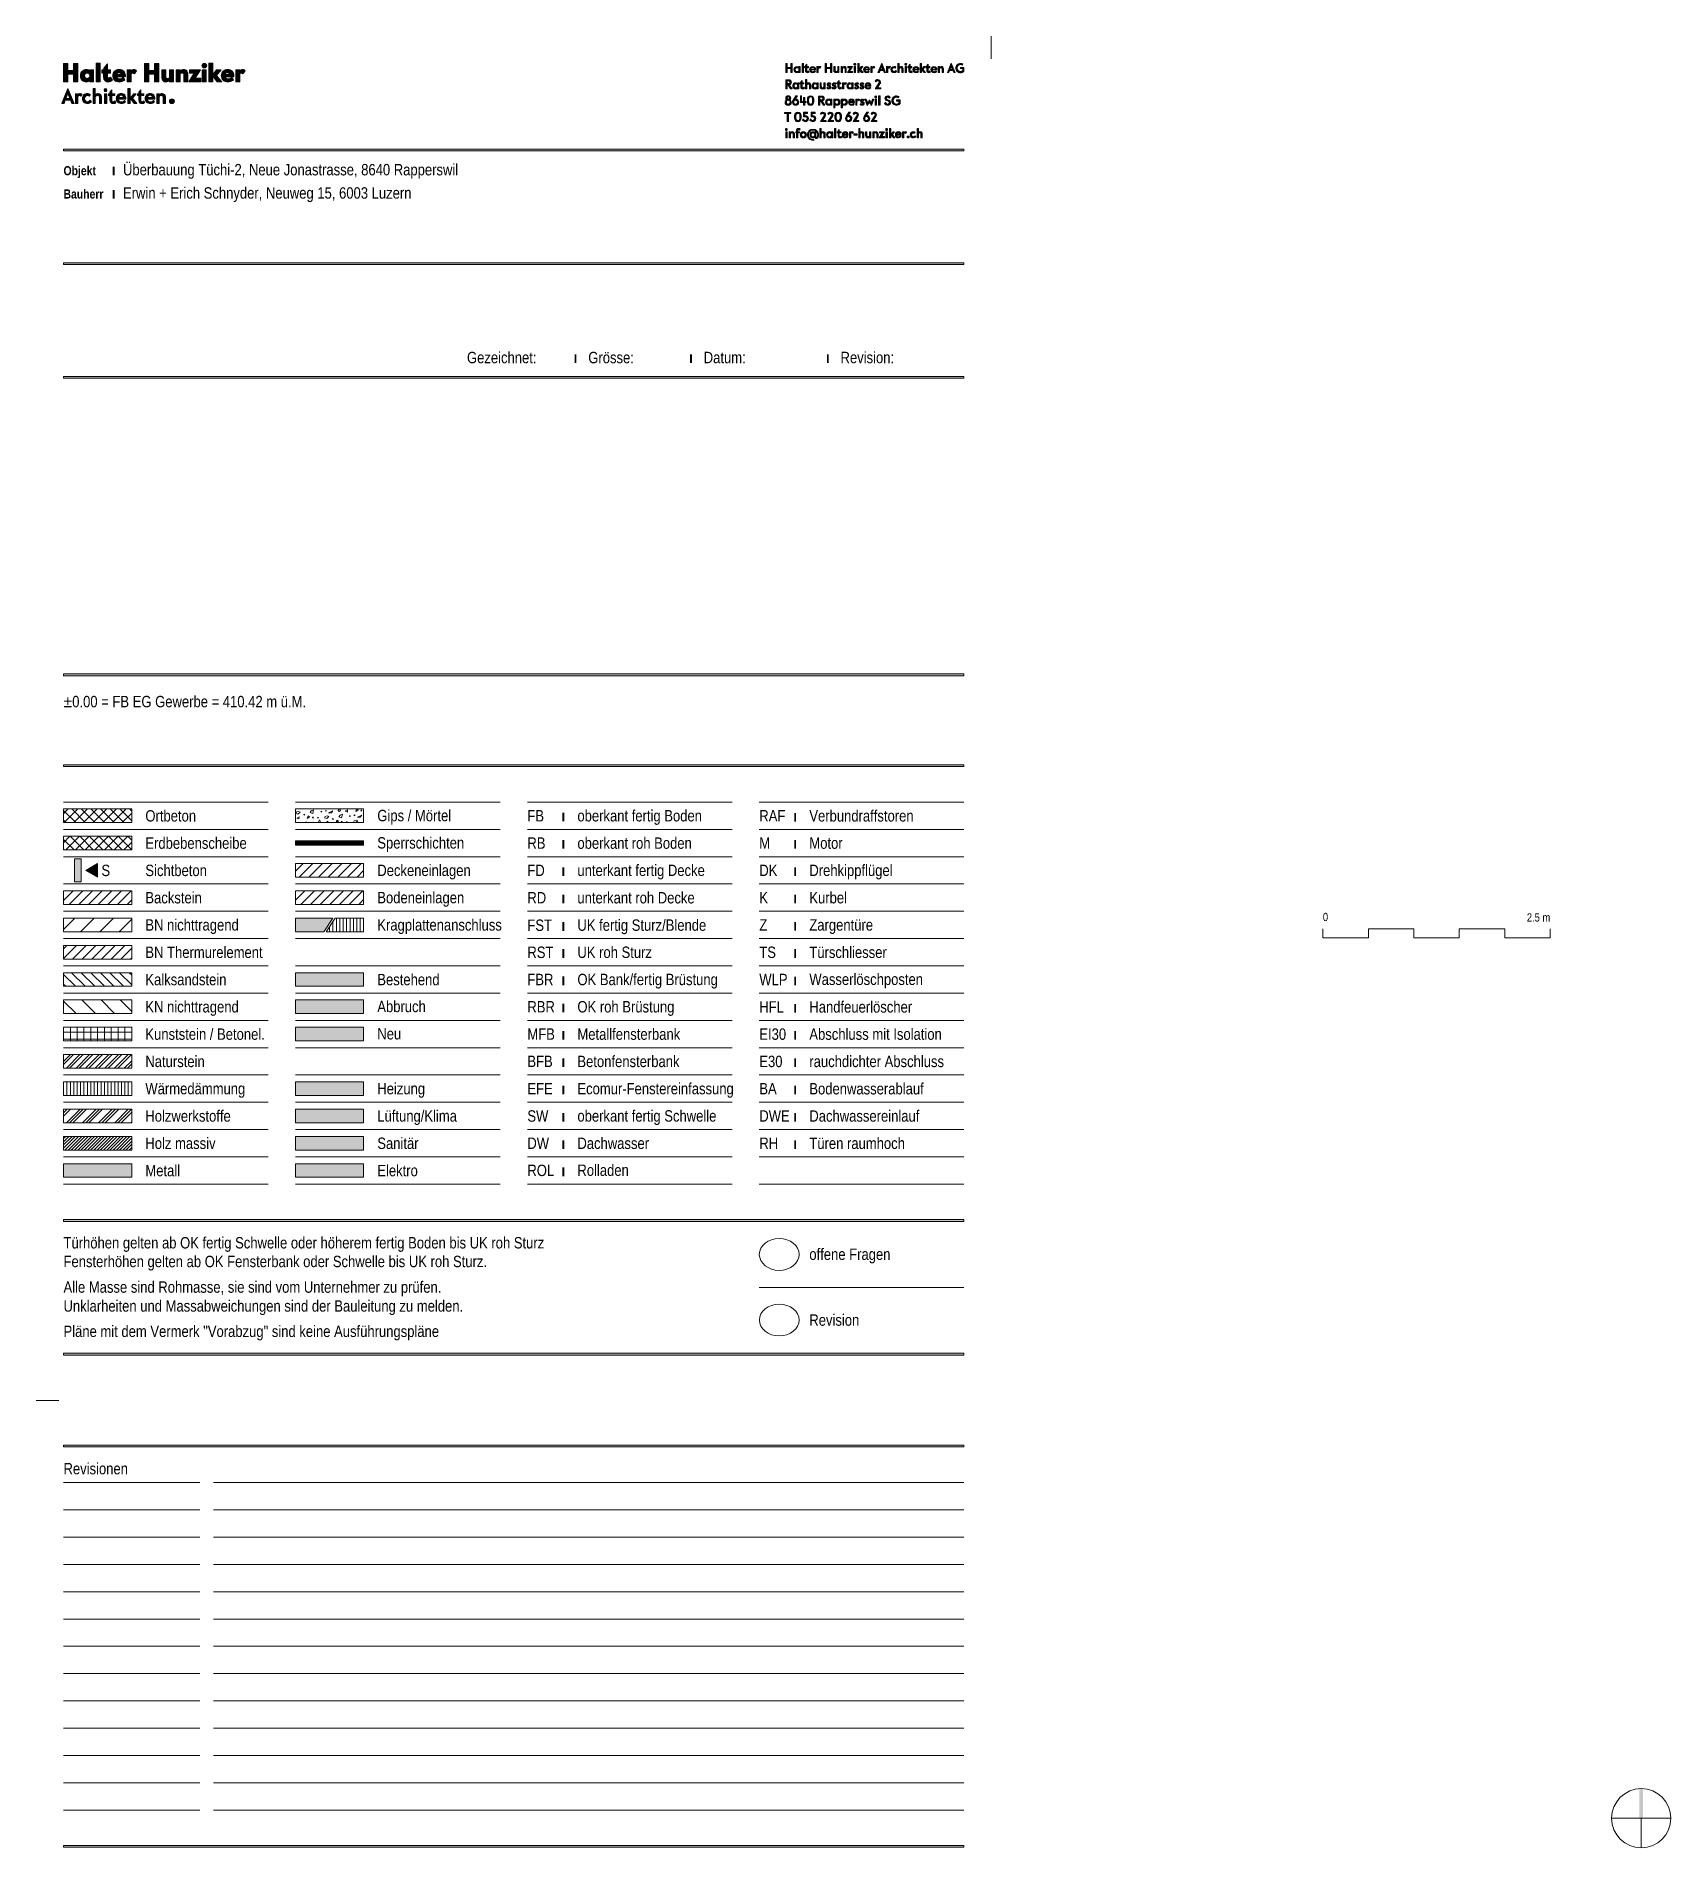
# Model space of a CAD drawing. Header units: metres. Extents: x -163 to 276, y -152 to 153.
# Drawn here: x 275.4037 to 275.7631, y -152.3514 to -151.953 of the extents above; entities that cross this region are included whole.
import ezdxf

# ---------------------------------------------------------------- set-up
doc = ezdxf.new("R2010")
doc.units = ezdxf.units.M
doc.header["$MEASUREMENT"] = 0
doc.linetypes.add('Strich 1_0.5mm', pattern=[0.075, 0.05, -0.025])
for name, color, linetype in [('800 Plankopf', 7, 'Continuous'), ('P11_Plankopf_Ausführung_AF_4_0', 7, 'Continuous'), ('P11_Plankopf_Ausführung_AF_4_800 Plankopf', 7, 'Continuous'), ('P11_Plankopf_Ausführung_AF_4_900 Layout Beschriftungen Neu', 7, 'Continuous')]:
    doc.layers.add(name, color=color, linetype=linetype)
doc.styles.add('ERSTELLTER_STIL_1', font='ARIALN.TTF')
doc.styles.add('ERSTELLTER_STIL_2', font='ARIALN.TTF')
doc.linetypes.add('Blase - eng', pattern='A,0,[2,5773_101 Erdgeschoss1.Shx,S=7.97433e-05,R=0,X=-1.28657e-06,Y=0.000244913],-0.01,0', length=0.01)
pattern_1 = [(45, (275.403651, -152.253022), (-0.00106066, 0.00106066), []), (135, (275.403651, -152.253022), (0.00106066, 0.00106066), [])]
pattern_2 = [(45, (275.403651, -152.253022), (-0.00106066, 0.00106066), [])]
pattern_3 = [(90, (275.40365094, -152.2530221), (-0.00075, 0), [])]

msp = doc.modelspace()

# ---------------------------------------------------------------- texts
at = {"layer": '800 Plankopf', "color": 7, "linetype": 'Continuous', "lineweight": 13, "char_height": 0.0018, "style": 'ERSTELLTER_STIL_2'}
for s, insert, attachment_point in [('\\A1;{\\pql;\\fArial Narrow|b0|i0|c0|p0;\\W1.000000;0}', (275.68657, -152.14761), 7), ('\\A1;{\\pqr;\\fArial Narrow|b0|i0|c0|p0;\\W1.000000;2.5 m}', (275.73657, -152.14771), 9)]:
    msp.add_mtext(s, dxfattribs=dict(at, insert=insert, attachment_point=attachment_point))
at = {"layer": 'P11_Plankopf_Ausführung_AF_4_800 Plankopf', "color": 7, "linetype": 'Continuous', "lineweight": 13}
for s, insert, char_height, attachment_point, style in [('\\A1;{\\pql;\\pt0.0106254;\\fArial Narrow|b1|i0|c0|p0;\\W1.000000;Objekt}', (275.40965, -151.98419), 0.002, 7, 'ERSTELLTER_STIL_1'), ('\\A1;{\\pql;\\pt0.0106254;\\fArial Narrow|b1|i0|c0|p0;\\W1.000000;ı}', (275.42028, -151.98363), 0.0025, 7, 'ERSTELLTER_STIL_1'), ('\\A1;{\\pql;\\fArial Narrow|b0|i0|c0|p0;\\W1.000000;Überbauung Tüchi-2, Neue Jonastrasse, 8640 Rapperswil}', (275.42273, -151.98437), 0.0025, 7, 'ERSTELLTER_STIL_2'), ('\\A1;{\\pql;\\fArial Narrow|b0|i0|c0|p0;\\W1.000000;Erwin + Erich Schnyder, Neuweg 15, 6003 Luzern}', (275.42273, -151.98949), 0.0025, 7, 'ERSTELLTER_STIL_2'), ('\\A1;{\\pql;\\pt0.0106254;\\fArial Narrow|b1|i0|c0|p0;\\W1.000000;Bauherr}', (275.40965, -151.98874), 0.002, 7, 'ERSTELLTER_STIL_1'), ('\\A1;{\\pql;\\pt0.0106254;\\fArial Narrow|b1|i0|c0|p0;\\W1.000000;ı}', (275.42028, -151.98875), 0.0025, 7, 'ERSTELLTER_STIL_1'), ('\\A1;{\\pql;\\pt0.021881,0.0471895,0.0771855;\\fArial Narrow|b0|i0|c0|p0;\\W1.000000;Gezeichnet:}', (275.49837, -152.02496), 0.0025, 7, 'ERSTELLTER_STIL_2'), ('\\A1;{\\pql;\\pt0.0218804,0.0471917,0.0771857;\\fArial Narrow|b1|i0|c0|p0;\\W1.000000;ı}', (275.52184, -152.02491), 0.0025, 7, 'ERSTELLTER_STIL_1'), ('\\A1;{\\pql;\\pt0.022188,0.0471904,0.0771947;\\fArial Narrow|b0|i0|c0|p0;\\W1.000000;Grösse:}', (275.52504, -152.02496), 0.0025, 7, 'ERSTELLTER_STIL_2'), ('\\A1;{\\pql;\\pt0.022188,0.0471904,0.0771947;\\fArial Narrow|b1|i0|c0|p0;\\W1.000000;ı}', (275.54723, -152.02491), 0.0025, 7, 'ERSTELLTER_STIL_1'), ('\\A1;{\\pql;\\pt0.0268741,0.0771855;\\fArial Narrow|b0|i0|c0|p0;\\W1.000000;Datum:}', (275.55043, -152.02495), 0.0025, 7, 'ERSTELLTER_STIL_2'), ('\\A1;{\\pql;\\pt0.0268741,0.0771855;\\fArial Narrow|b1|i0|c0|p0;\\W1.000000;ı}', (275.57731, -152.02491), 0.0025, 7, 'ERSTELLTER_STIL_1'), ('\\A1;{\\pql;\\pt0.0218757,0.047184,0.077186;\\fArial Narrow|b0|i0|c0|p0;\\W1.000000;Revision:}', (275.58051, -152.02495), 0.0025, 7, 'ERSTELLTER_STIL_2'), ('\\A1;{\\pql;\\fArial Narrow|b0|i0|c0|p0;\\W1.000000;±0.00 = FB EG Gewerbe = 410.42 m ü.M.}', (275.40965, -152.10061), 0.0025, 7, 'ERSTELLTER_STIL_2'), ('\\A1;{\\pql;\\fArial Narrow|b0|i0|c0|p0;\\W1.000000;Ortbeton}', (275.42765, -152.12573), 0.0025, 7, 'ERSTELLTER_STIL_2'), ('\\A1;{\\pql;\\fArial Narrow|b0|i0|c0|p0;\\W1.000000;Gips / Mörtel}', (275.47865, -152.12639), 0.0025, 7, 'ERSTELLTER_STIL_2'), ('\\A1;{\\pql;\\pt0.00749781;\\fArial Narrow|b0|i0|c0|p0;\\W1.000000;FB}', (275.51165, -152.12568), 0.0025, 7, 'ERSTELLTER_STIL_2'), ('\\A1;{\\pql;\\pt0.00749781;\\fArial Narrow|b1|i0|c0|p0;\\W1.000000;ı}', (275.51915, -152.12568), 0.0025, 7, 'ERSTELLTER_STIL_1'), ('\\A1;{\\pql;\\fArial Narrow|b0|i0|c0|p0;\\W1.000000;oberkant fertig Boden}', (275.52265, -152.12643), 0.0025, 7, 'ERSTELLTER_STIL_2'), ('\\A1;{\\pql;\\pt0.00750237;\\fArial Narrow|b0|i0|c0|p0;\\W1.000000;RAF}', (275.56265, -152.12568), 0.0025, 7, 'ERSTELLTER_STIL_2'), ('\\A1;{\\pql;\\pt0.00749781;\\fArial Narrow|b1|i0|c0|p0;\\W1.000000;ı}', (275.57015, -152.12572), 0.0025, 7, 'ERSTELLTER_STIL_1'), ('\\A1;{\\pql;\\fArial Narrow|b0|i0|c0|p0;\\W1.000000;Verbundraffstoren}', (275.57365, -152.12573), 0.0025, 7, 'ERSTELLTER_STIL_2'), ('\\A1;{\\pql;\\fArial Narrow|b0|i0|c0|p0;\\W1.000000;Erdbebenscheibe}', (275.42765, -152.13173), 0.0025, 7, 'ERSTELLTER_STIL_2'), ('\\A1;{\\pql;\\fArial Narrow|b0|i0|c0|p0;\\W1.000000;Sperrschichten}', (275.47865, -152.13239), 0.0025, 7, 'ERSTELLTER_STIL_2'), ('\\A1;{\\pql;\\pt0.00749799;\\fArial Narrow|b0|i0|c0|p0;\\W1.000000;RB}', (275.51165, -152.13168), 0.0025, 7, 'ERSTELLTER_STIL_2'), ('\\A1;{\\pql;\\fArial Narrow|b0|i0|c0|p0;\\W1.000000;oberkant roh Boden}', (275.52265, -152.13173), 0.0025, 7, 'ERSTELLTER_STIL_2'), ('\\A1;{\\pql;\\pt0.00750229;\\fArial Narrow|b0|i0|c0|p0;\\W1.000000;M}', (275.56265, -152.13168), 0.0025, 7, 'ERSTELLTER_STIL_2'), ('\\A1;{\\pql;\\fArial Narrow|b0|i0|c0|p0;\\W1.000000;Motor}', (275.57365, -152.13173), 0.0025, 7, 'ERSTELLTER_STIL_2'), ('\\A1;{\\pql;\\pt0.00749781;\\fArial Narrow|b1|i0|c0|p0;\\W1.000000;ı}', (275.51915, -152.13168), 0.0025, 7, 'ERSTELLTER_STIL_1'), ('\\A1;{\\pql;\\pt0.00749781;\\fArial Narrow|b1|i0|c0|p0;\\W1.000000;ı}', (275.57015, -152.13168), 0.0025, 7, 'ERSTELLTER_STIL_1'), ('\\A1;{\\pql;\\fArial Narrow|b0|i0|c0|p0;\\W1.000000;Sichtbeton}', (275.42765, -152.13773), 0.0025, 7, 'ERSTELLTER_STIL_2'), ('\\A1;{\\pql;\\fArial Narrow|b0|i0|c0|p0;\\W1.000000;Deckeneinlagen}', (275.47865, -152.13843), 0.0025, 7, 'ERSTELLTER_STIL_2'), ('\\A1;{\\pql;\\pt0.00749799;\\fArial Narrow|b0|i0|c0|p0;\\W1.000000;FD}', (275.51165, -152.13768), 0.0025, 7, 'ERSTELLTER_STIL_2'), ('\\A1;{\\pql;\\pt0.00749781;\\fArial Narrow|b1|i0|c0|p0;\\W1.000000;ı}', (275.51915, -152.13768), 0.0025, 7, 'ERSTELLTER_STIL_1'), ('\\A1;{\\pql;\\fArial Narrow|b0|i0|c0|p0;\\W1.000000;unterkant fertig Decke}', (275.52265, -152.13843), 0.0025, 7, 'ERSTELLTER_STIL_2'), ('\\A1;{\\pql;\\pt0.00750093;\\fArial Narrow|b0|i0|c0|p0;\\W1.000000;DK}', (275.56265, -152.13768), 0.0025, 7, 'ERSTELLTER_STIL_2'), ('\\A1;{\\pql;\\pt0.00749781;\\fArial Narrow|b1|i0|c0|p0;\\W1.000000;ı}', (275.57015, -152.13768), 0.0025, 7, 'ERSTELLTER_STIL_1'), ('\\A1;{\\pql;\\fArial Narrow|b0|i0|c0|p0;\\W1.000000;Drehkippflügel}', (275.57365, -152.13843), 0.0025, 7, 'ERSTELLTER_STIL_2'), ('\\A1;{\\pql;\\fArial Narrow|b0|i0|c0|p0;\\W1.000000;Backstein}', (275.42765, -152.14373), 0.0025, 7, 'ERSTELLTER_STIL_2'), ('\\A1;{\\pql;\\fArial Narrow|b0|i0|c0|p0;\\W1.000000;Bodeneinlagen}', (275.47865, -152.14443), 0.0025, 7, 'ERSTELLTER_STIL_2'), ('\\A1;{\\pql;\\pt0.00749799;\\fArial Narrow|b0|i0|c0|p0;\\W1.000000;RD}', (275.51165, -152.1437), 0.0025, 7, 'ERSTELLTER_STIL_2'), ('\\A1;{\\pql;\\fArial Narrow|b0|i0|c0|p0;\\W1.000000;unterkant roh Decke}', (275.52265, -152.14374), 0.0025, 7, 'ERSTELLTER_STIL_2'), ('\\A1;{\\pql;\\pt0.00750237;\\fArial Narrow|b0|i0|c0|p0;\\W1.000000;K}', (275.56265, -152.14368), 0.0025, 7, 'ERSTELLTER_STIL_2'), ('\\A1;{\\pql;\\fArial Narrow|b0|i0|c0|p0;\\W1.000000;Kurbel}', (275.57365, -152.14373), 0.0025, 7, 'ERSTELLTER_STIL_2'), ('\\A1;{\\pql;\\pt0.00749781;\\fArial Narrow|b1|i0|c0|p0;\\W1.000000;ı}', (275.51915, -152.1437), 0.0025, 7, 'ERSTELLTER_STIL_1'), ('\\A1;{\\pql;\\pt0.00749781;\\fArial Narrow|b1|i0|c0|p0;\\W1.000000;ı}', (275.57015, -152.14368), 0.0025, 7, 'ERSTELLTER_STIL_1'), ('\\A1;{\\pql;\\fArial Narrow|b0|i0|c0|p0;\\W1.000000;B\\fArial Narrow|b0|i0|c0|p0;\\W1.000000;N\\fArial Narrow|b0|i0|c0|p0;\\W1.000000; nichttragend}', (275.42765, -152.15043), 0.0025, 7, 'ERSTELLTER_STIL_2'), ('\\A1;{\\pql;\\fArial Narrow|b0|i0|c0|p0;\\W1.000000;Kragplattenanschluss}', (275.47865, -152.15043), 0.0025, 7, 'ERSTELLTER_STIL_2'), ('\\A1;{\\pql;\\pt0.00749799;\\fArial Narrow|b0|i0|c0|p0;\\W1.000000;FST}', (275.51165, -152.14978), 0.0025, 7, 'ERSTELLTER_STIL_2'), ('\\A1;{\\pql;\\pt0.00749781;\\fArial Narrow|b1|i0|c0|p0;\\W1.000000;ı}', (275.51915, -152.14974), 0.0025, 7, 'ERSTELLTER_STIL_1'), ('\\A1;{\\pql;\\fArial Narrow|b0|i0|c0|p0;\\W1.000000;UK fertig Sturz/Blende}', (275.52265, -152.15048), 0.0025, 7, 'ERSTELLTER_STIL_2'), ('\\A1;{\\pql;\\pt0.00750237;\\fArial Narrow|b0|i0|c0|p0;\\W1.000000;Z}', (275.56265, -152.14968), 0.0025, 7, 'ERSTELLTER_STIL_2'), ('\\A1;{\\pql;\\pt0.00749781;\\fArial Narrow|b1|i0|c0|p0;\\W1.000000;ı}', (275.57015, -152.14968), 0.0025, 7, 'ERSTELLTER_STIL_1'), ('\\A1;{\\pql;\\fArial Narrow|b0|i0|c0|p0;\\W1.000000;Zargentüre}', (275.57365, -152.15043), 0.0025, 7, 'ERSTELLTER_STIL_2'), ('\\A1;{\\pql;\\fArial Narrow|b0|i0|c0|p0;\\W1.000000;B\\fArial Narrow|b0|i0|c0|p0;\\W1.000000;N\\fArial Narrow|b0|i0|c0|p0;\\W1.000000; Thermurel\\fArial Narrow|b0|i0|c0|p0;\\W1.000000;ement}', (275.42765, -152.15573), 0.0025, 7, 'ERSTELLTER_STIL_2'), ('\\A1;{\\pql;\\pt0.00749799;\\fArial Narrow|b0|i0|c0|p0;\\W1.000000;RST}', (275.51165, -152.15573), 0.0025, 7, 'ERSTELLTER_STIL_2'), ('\\A1;{\\pql;\\fArial Narrow|b0|i0|c0|p0;\\W1.000000;UK roh Sturz}', (275.52265, -152.15573), 0.0025, 7, 'ERSTELLTER_STIL_2'), ('\\A1;{\\pql;\\pt0.00750237;\\fArial Narrow|b0|i0|c0|p0;\\W1.000000;TS}', (275.56265, -152.15573), 0.0025, 7, 'ERSTELLTER_STIL_2'), ('\\A1;{\\pql;\\fArial Narrow|b0|i0|c0|p0;\\W1.000000;Türschliesser}', (275.57365, -152.15573), 0.0025, 7, 'ERSTELLTER_STIL_2'), ('\\A1;{\\pql;\\pt0.00749781;\\fArial Narrow|b1|i0|c0|p0;\\W1.000000;ı}', (275.51915, -152.15568), 0.0025, 7, 'ERSTELLTER_STIL_1'), ('\\A1;{\\pql;\\pt0.00749781;\\fArial Narrow|b1|i0|c0|p0;\\W1.000000;ı}', (275.57015, -152.15568), 0.0025, 7, 'ERSTELLTER_STIL_1'), ('\\A1;{\\pql;\\fArial Narrow|b0|i0|c0|p0;\\W1.000000;Kalksandstein}', (275.42765, -152.16173), 0.0025, 7, 'ERSTELLTER_STIL_2'), ('\\A1;{\\pql;\\fArial Narrow|b0|i0|c0|p0;\\W1.000000;Bestehend}', (275.47865, -152.16173), 0.0025, 7, 'ERSTELLTER_STIL_2'), ('\\A1;{\\pql;\\pt0.00749799;\\fArial Narrow|b0|i0|c0|p0;\\W1.000000;FBR}', (275.51165, -152.16168), 0.0025, 7, 'ERSTELLTER_STIL_2'), ('\\A1;{\\pql;\\pt0.00749781;\\fArial Narrow|b1|i0|c0|p0;\\W1.000000;ı}', (275.51915, -152.16168), 0.0025, 7, 'ERSTELLTER_STIL_1'), ('\\A1;{\\pql;\\fArial Narrow|b0|i0|c0|p0;\\W1.000000;OK Bank/fertig Brüstung}', (275.52265, -152.16243), 0.0025, 7, 'ERSTELLTER_STIL_2'), ('\\A1;{\\pql;\\pt0.00750237;\\fArial Narrow|b0|i0|c0|p0;\\W1.000000;WLP}', (275.56265, -152.16168), 0.0025, 7, 'ERSTELLTER_STIL_2'), ('\\A1;{\\pql;\\pt0.00749781;\\fArial Narrow|b1|i0|c0|p0;\\W1.000000;ı}', (275.57015, -152.16172), 0.0025, 7, 'ERSTELLTER_STIL_1'), ('\\A1;{\\pql;\\fArial Narrow|b0|i0|c0|p0;\\W1.000000;Wasserlöschposten}', (275.57365, -152.16239), 0.0025, 7, 'ERSTELLTER_STIL_2'), ('\\A1;{\\pql;\\fArial Narrow|b0|i0|c0|p0;\\W1.000000;K\\fArial Narrow|b0|i0|c0|p0;\\W1.000000;N\\fArial Narrow|b0|i0|c0|p0;\\W1.000000; nichttrag\\fArial Narrow|b0|i0|c0|p0;\\W1.000000;end}', (275.42765, -152.16843), 0.0025, 7, 'ERSTELLTER_STIL_2'), ('\\A1;{\\pql;\\fArial Narrow|b0|i0|c0|p0;\\W1.000000;Abbruch}', (275.47865, -152.16765), 0.0025, 7, 'ERSTELLTER_STIL_2'), ('\\A1;{\\pql;\\pt0.00749799;\\fArial Narrow|b0|i0|c0|p0;\\W1.000000;RBR}', (275.51165, -152.16768), 0.0025, 7, 'ERSTELLTER_STIL_2'), ('\\A1;{\\pql;\\fArial Narrow|b0|i0|c0|p0;\\W1.000000;OK roh Brüstung}', (275.52265, -152.16843), 0.0025, 7, 'ERSTELLTER_STIL_2'), ('\\A1;{\\pql;\\pt0.00749689;\\fArial Narrow|b0|i0|c0|p0;\\W1.000000;HFL}', (275.56265, -152.1677), 0.0025, 7, 'ERSTELLTER_STIL_2'), ('\\A1;{\\pql;\\fArial Narrow|b0|i0|c0|p0;\\W1.000000;Handfeuerlöscher}', (275.57365, -152.16774), 0.0025, 7, 'ERSTELLTER_STIL_2'), ('\\A1;{\\pql;\\pt0.00749781;\\fArial Narrow|b1|i0|c0|p0;\\W1.000000;ı}', (275.51915, -152.16768), 0.0025, 7, 'ERSTELLTER_STIL_1'), ('\\A1;{\\pql;\\pt0.00749781;\\fArial Narrow|b1|i0|c0|p0;\\W1.000000;ı}', (275.57015, -152.16774), 0.0025, 7, 'ERSTELLTER_STIL_1'), ('\\A1;{\\pql;\\fArial Narrow|b0|i0|c0|p0;\\W1.000000;Kunststein / Betonel.}', (275.42765, -152.17373), 0.0025, 7, 'ERSTELLTER_STIL_2'), ('\\A1;{\\pql;\\fArial Narrow|b0|i0|c0|p0;\\W1.000000;Neu}', (275.47865, -152.17365), 0.0025, 7, 'ERSTELLTER_STIL_2'), ('\\A1;{\\pql;\\pt0.00749799;\\fArial Narrow|b0|i0|c0|p0;\\W1.000000;MFB}', (275.51165, -152.17368), 0.0025, 7, 'ERSTELLTER_STIL_2'), ('\\A1;{\\pql;\\pt0.00749781;\\fArial Narrow|b1|i0|c0|p0;\\W1.000000;ı}', (275.51915, -152.17368), 0.0025, 7, 'ERSTELLTER_STIL_1'), ('\\A1;{\\pql;\\fArial Narrow|b0|i0|c0|p0;\\W1.000000;Metallfensterbank}', (275.52265, -152.17373), 0.0025, 7, 'ERSTELLTER_STIL_2'), ('\\A1;{\\pql;\\pt0.00749689;\\fArial Narrow|b0|i0|c0|p0;\\W1.000000;EI30}', (275.56265, -152.17373), 0.0025, 7, 'ERSTELLTER_STIL_2'), ('\\A1;{\\pql;\\pt0.00749781;\\fArial Narrow|b1|i0|c0|p0;\\W1.000000;ı}', (275.57015, -152.17368), 0.0025, 7, 'ERSTELLTER_STIL_1'), ('\\A1;{\\pql;\\fArial Narrow|b0|i0|c0|p0;\\W1.000000;Abschluss mit Isolation}', (275.57365, -152.17373), 0.0025, 7, 'ERSTELLTER_STIL_2'), ('\\A1;{\\pql;\\fArial Narrow|b0|i0|c0|p0;\\W1.000000;Naturstein}', (275.42765, -152.17973), 0.0025, 7, 'ERSTELLTER_STIL_2'), ('\\A1;{\\pql;\\pt0.00749799;\\fArial Narrow|b0|i0|c0|p0;\\W1.000000;BFB}', (275.51165, -152.17968), 0.0025, 7, 'ERSTELLTER_STIL_2'), ('\\A1;{\\pql;\\fArial Narrow|b0|i0|c0|p0;\\W1.000000;Betonfensterbank}', (275.52265, -152.17973), 0.0025, 7, 'ERSTELLTER_STIL_2'), ('\\A1;{\\pql;\\pt0.00750237;\\fArial Narrow|b0|i0|c0|p0;\\W1.000000;E30}', (275.56265, -152.17973), 0.0025, 7, 'ERSTELLTER_STIL_2'), ('\\A1;{\\pql;\\fArial Narrow|b0|i0|c0|p0;\\W1.000000;rauchdichter Abschluss}', (275.57365, -152.17973), 0.0025, 7, 'ERSTELLTER_STIL_2'), ('\\A1;{\\pql;\\pt0.00749781;\\fArial Narrow|b1|i0|c0|p0;\\W1.000000;ı}', (275.51915, -152.17968), 0.0025, 7, 'ERSTELLTER_STIL_1'), ('\\A1;{\\pql;\\pt0.00749781;\\fArial Narrow|b1|i0|c0|p0;\\W1.000000;ı}', (275.57015, -152.17968), 0.0025, 7, 'ERSTELLTER_STIL_1'), ('\\A1;{\\pql;\\fArial Narrow|b0|i0|c0|p0;\\W1.000000;Wärmedämmung}', (275.42765, -152.18643), 0.0025, 7, 'ERSTELLTER_STIL_2'), ('\\A1;{\\pql;\\fArial Narrow|b0|i0|c0|p0;\\W1.000000;Heizung}', (275.47865, -152.18643), 0.0025, 7, 'ERSTELLTER_STIL_2'), ('\\A1;{\\pql;\\pt0.00749799;\\fArial Narrow|b0|i0|c0|p0;\\W1.000000;E\\fArial Narrow|b0|i0|c0|p0;\\W1.000000;F\\fArial Narrow|b0|i0|c0|p0;\\W1.000000;E}', (275.51165, -152.18568), 0.0025, 7, 'ERSTELLTER_STIL_2'), ('\\A1;{\\pql;\\pt0.00749781;\\fArial Narrow|b1|i0|c0|p0;\\W1.000000;ı}', (275.51915, -152.18568), 0.0025, 7, 'ERSTELLTER_STIL_1'), ('\\A1;{\\pql;\\fArial Narrow|b0|i0|c0|p0;\\W1.000000;Ecomur-Fenstereinfassung}', (275.52265, -152.18643), 0.0025, 7, 'ERSTELLTER_STIL_2'), ('\\A1;{\\pql;\\pt0.00750237;\\fArial Narrow|b0|i0|c0|p0;\\W1.000000;BA}', (275.56265, -152.18568), 0.0025, 7, 'ERSTELLTER_STIL_2'), ('\\A1;{\\pql;\\pt0.00749781;\\fArial Narrow|b1|i0|c0|p0;\\W1.000000;ı}', (275.57015, -152.18568), 0.0025, 7, 'ERSTELLTER_STIL_1'), ('\\A1;{\\pql;\\fArial Narrow|b0|i0|c0|p0;\\W1.000000;Bodenwasserablauf}', (275.57365, -152.18573), 0.0025, 7, 'ERSTELLTER_STIL_2'), ('\\A1;{\\pql;\\fArial Narrow|b0|i0|c0|p0;\\W1.000000;Holzwerkstoffe}', (275.42765, -152.19173), 0.0025, 7, 'ERSTELLTER_STIL_2'), ('\\A1;{\\pql;\\fArial Narrow|b0|i0|c0|p0;\\W1.000000;Lüftung/Klima}', (275.47865, -152.19243), 0.0025, 7, 'ERSTELLTER_STIL_2'), ('\\A1;{\\pql;\\pt0.00749799;\\fArial Narrow|b0|i0|c0|p0;\\W1.000000;SW}', (275.51165, -152.19173), 0.0025, 7, 'ERSTELLTER_STIL_2'), ('\\A1;{\\pql;\\fArial Narrow|b0|i0|c0|p0;\\W1.000000;oberkant fertig Schwelle}', (275.52265, -152.19243), 0.0025, 7, 'ERSTELLTER_STIL_2'), ('\\A1;{\\pql;\\pt0.00750237;\\fArial Narrow|b0|i0|c0|p0;\\W1.000000;D\\fArial Narrow|b0|i0|c0|p0;\\W1.000000;W\\fArial Narrow|b0|i0|c0|p0;\\W1.000000;E}', (275.56265, -152.19168), 0.0025, 7, 'ERSTELLTER_STIL_2'), ('\\A1;{\\pql;\\fArial Narrow|b0|i0|c0|p0;\\W1.000000;Dachwassereinlauf}', (275.57365, -152.19173), 0.0025, 7, 'ERSTELLTER_STIL_2'), ('\\A1;{\\pql;\\pt0.00749781;\\fArial Narrow|b1|i0|c0|p0;\\W1.000000;ı}', (275.51915, -152.19168), 0.0025, 7, 'ERSTELLTER_STIL_1'), ('\\A1;{\\pql;\\pt0.00749781;\\fArial Narrow|b1|i0|c0|p0;\\W1.000000;ı}', (275.57015, -152.19168), 0.0025, 7, 'ERSTELLTER_STIL_1'), ('\\A1;{\\pql;\\fArial Narrow|b0|i0|c0|p0;\\W1.000000;Holz massiv}', (275.42765, -152.19773), 0.0025, 7, 'ERSTELLTER_STIL_2'), ('\\A1;{\\pql;\\fArial Narrow|b0|i0|c0|p0;\\W1.000000;Sanitär}', (275.47865, -152.19773), 0.0025, 7, 'ERSTELLTER_STIL_2'), ('\\A1;{\\pql;\\pt0.00750237;\\fArial Narrow|b0|i0|c0|p0;\\W1.000000;DW}', (275.51165, -152.19768), 0.0025, 7, 'ERSTELLTER_STIL_2'), ('\\A1;{\\pql;\\pt0.00749781;\\fArial Narrow|b1|i0|c0|p0;\\W1.000000;ı}', (275.51915, -152.19768), 0.0025, 7, 'ERSTELLTER_STIL_1'), ('\\A1;{\\pql;\\fArial Narrow|b0|i0|c0|p0;\\W1.000000;Dachwasser}', (275.52265, -152.19773), 0.0025, 7, 'ERSTELLTER_STIL_2'), ('\\A1;{\\pql;\\pt0.00750237;\\fArial Narrow|b0|i0|c0|p0;\\W1.000000;RH}', (275.56265, -152.19768), 0.0025, 7, 'ERSTELLTER_STIL_2'), ('\\A1;{\\pql;\\pt0.00749781;\\fArial Narrow|b1|i0|c0|p0;\\W1.000000;ı}', (275.57015, -152.19768), 0.0025, 7, 'ERSTELLTER_STIL_1'), ('\\A1;{\\pql;\\fArial Narrow|b0|i0|c0|p0;\\W1.000000;Türen raumhoch}', (275.57365, -152.19773), 0.0025, 7, 'ERSTELLTER_STIL_2'), ('\\A1;{\\pql;\\fArial Narrow|b0|i0|c0|p0;\\W1.000000;Metall}', (275.42765, -152.20373), 0.0025, 7, 'ERSTELLTER_STIL_2'), ('\\A1;{\\pql;\\fArial Narrow|b0|i0|c0|p0;\\W1.000000;Elektro}', (275.47865, -152.20373), 0.0025, 7, 'ERSTELLTER_STIL_2'), ('\\A1;{\\pql;\\pt0.00750123;\\fArial Narrow|b0|i0|c0|p0;\\W1.000000;ROL}', (275.51165, -152.20369), 0.0025, 7, 'ERSTELLTER_STIL_2'), ('\\A1;{\\pql;\\fArial Narrow|b0|i0|c0|p0;\\W1.000000;Rolladen}', (275.52265, -152.20365), 0.0025, 7, 'ERSTELLTER_STIL_2'), ('\\A1;{\\pql;\\pt0.00749781;\\fArial Narrow|b1|i0|c0|p0;\\W1.000000;ı}', (275.51915, -152.20368), 0.0025, 7, 'ERSTELLTER_STIL_1'), ('\\A1;{\\pql;\\fArial Narrow|b0|i0|c0|p0;\\W1.000000;offene Fragen}', (275.57365, -152.22122), 0.0025, 4, 'ERSTELLTER_STIL_2'), ('\\A1;{\\pql;\\fArial Narrow|b0|i0|c0|p0;\\W1.000000;Pläne mit dem Vermerk "Vorabzug" sind keine Ausführungspläne}', (275.40965, -152.23654), 0.0025, 1, 'ERSTELLTER_STIL_2'), ('\\A1;{\\pql;\\fArial Narrow|b0|i0|c0|p0;\\W1.000000;Revision}', (275.57365, -152.23533), 0.0025, 4, 'ERSTELLTER_STIL_2'), ('\\A1;{\\pql;\\fArial Narrow|b0|i0|c0|p0;\\W1.000000;Revisionen}', (275.40965, -152.26927), 0.0025, 7, 'ERSTELLTER_STIL_2')]:
    msp.add_mtext(s, dxfattribs=dict(at, insert=insert, char_height=char_height, attachment_point=attachment_point, style=style))
at = {"layer": 'P11_Plankopf_Ausführung_AF_4_800 Plankopf', "color": 104, "linetype": 'Continuous', "lineweight": 13, "true_color": 0x00aa1e, "insert": (275.41799, -152.13773), "char_height": 0.0025, "attachment_point": 7, "style": 'ERSTELLTER_STIL_2'}
msp.add_mtext('\\A1;{\\pql;\\fArial Narrow|b0|i0|c0|p0;\\W1.000000;S}', dxfattribs=at)
at = {"layer": 'P11_Plankopf_Ausführung_AF_4_800 Plankopf', "color": 7, "linetype": 'Continuous', "lineweight": 13, "char_height": 0.0025, "attachment_point": 1, "style": 'ERSTELLTER_STIL_2'}
for s, insert, line_spacing_factor in [('\\A1;{\\pql;\\fArial Narrow|b0|i0|c0|p0;\\W1.000000;Türhöhen gelten ab OK fertig Schwelle oder höherem fertig Boden bis UK roh Sturz\\P\\pql;\\fArial Narrow|b0|i0|c0|p0;\\W1.000000;Fensterhöhen gelten ab OK Fensterbank oder Schwelle bis UK roh Sturz. }', (275.40965, -152.21707), 0.987211), ('\\A1;{\\pql;\\fArial Narrow|b0|i0|c0|p0;\\W1.000000;Alle Masse sind Rohmasse, sie sind vom Unternehmer zu prüfen.\\P\\pql;\\fArial Narrow|b0|i0|c0|p0;\\W1.000000;Unklarheiten und Massabweichungen sind der Bauleitung zu melden.}', (275.40965, -152.22681), 0.996968)]:
    msp.add_mtext(s, dxfattribs=dict(at, insert=insert, line_spacing_factor=line_spacing_factor))

# ---------------------------------------------------------------- blocks, each defined once
blk = doc.blocks.new('*X199', base_point=(275.39365, -152.56302))
at = {"layer": 'P11_Plankopf_Ausführung_AF_4_800 Plankopf', "color": 7, "linetype": 'Continuous', "lineweight": 13, "ltscale": 1000}
for p, q in [((275.46072, -152.12393), (275.46088, -152.12359)), ((275.4612, -152.12408), (275.46072, -152.12393)), ((275.46088, -152.12359), (275.46134, -152.12349)), ((275.46092, -152.12496), (275.46147, -152.12468)), ((275.46142, -152.12514), (275.46092, -152.12496)), ((275.46168, -152.12361), (275.4612, -152.12408)), ((275.46134, -152.12349), (275.46168, -152.12361)), ((275.46147, -152.12468), (275.46142, -152.12514)), ((275.46273, -152.1242), (275.46249, -152.12409)), ((275.46249, -152.12409), (275.46254, -152.1243)), ((275.46254, -152.1243), (275.46273, -152.1242)), ((275.46326, -152.12505), (275.46341, -152.12441)), ((275.46376, -152.12468), (275.46326, -152.12505)), ((275.46341, -152.12441), (275.46376, -152.12468)), ((275.46385, -152.12368), (275.46413, -152.12333)), ((275.46444, -152.12394), (275.46385, -152.12368)), ((275.46413, -152.12333), (275.46464, -152.12311)), ((275.46462, -152.12474), (275.4644, -152.12475)), ((275.4644, -152.12475), (275.46449, -152.12495)), ((275.46464, -152.12311), (275.46444, -152.12394)), ((275.46449, -152.12495), (275.46462, -152.12474)), ((275.46547, -152.12481), (275.4657, -152.12479)), ((275.46562, -152.12495), (275.46547, -152.12481)), ((275.4657, -152.12479), (275.46562, -152.12495)), ((275.46569, -152.12577), (275.46591, -152.12532)), ((275.46591, -152.12532), (275.46619, -152.12575)), ((275.46632, -152.12344), (275.4662, -152.1236)), ((275.4662, -152.1236), (275.46643, -152.12355)), ((275.46643, -152.12355), (275.46632, -152.12344)), ((275.46705, -152.12489), (275.46721, -152.12456)), ((275.46753, -152.12505), (275.46705, -152.12489)), ((275.46737, -152.12327), (275.46719, -152.12337)), ((275.46719, -152.12337), (275.4674, -152.12345)), ((275.46721, -152.12456), (275.46767, -152.12445)), ((275.4674, -152.12345), (275.46737, -152.12327)), ((275.46801, -152.12457), (275.46753, -152.12505)), ((275.46767, -152.12445), (275.46801, -152.12457)), ((275.46795, -152.12377), (275.4689, -152.12335)), ((275.46855, -152.12378), (275.46795, -152.12377)), ((275.4689, -152.12335), (275.46855, -152.12378)), ((275.46906, -152.12517), (275.46882, -152.12506)), ((275.46882, -152.12506), (275.46887, -152.12527)), ((275.46887, -152.12527), (275.46906, -152.12517)), ((275.46961, -152.12593), (275.46974, -152.12537)), ((275.46974, -152.12537), (275.47009, -152.12564)), ((275.47002, -152.12327), (275.47018, -152.12293)), ((275.47028, -152.12351), (275.47002, -152.12327)), ((275.47019, -152.12465), (275.47046, -152.12429)), ((275.47077, -152.1249), (275.47019, -152.12465)), ((275.47052, -152.12325), (275.47028, -152.12351)), ((275.47031, -152.12293), (275.47052, -152.12325)), ((275.47046, -152.12429), (275.47097, -152.12407)), ((275.47097, -152.12407), (275.47077, -152.1249)), ((275.47158, -152.12342), (275.47213, -152.12314)), ((275.47208, -152.12361), (275.47158, -152.12342)), ((275.47213, -152.12314), (275.47208, -152.12361)), ((275.47265, -152.1244), (275.47253, -152.12456)), ((275.47253, -152.12456), (275.47276, -152.12451)), ((275.47276, -152.12451), (275.47265, -152.1244)), ((275.47338, -152.12586), (275.47354, -152.12552)), ((275.4737, -152.12424), (275.47352, -152.12433)), ((275.47352, -152.12433), (275.47373, -152.12441)), ((275.47354, -152.12552), (275.474, -152.12542)), ((275.47373, -152.12441), (275.4737, -152.12424)), ((275.47392, -152.12351), (275.47405, -152.12293)), ((275.47442, -152.12314), (275.47392, -152.12351)), ((275.47434, -152.12554), (275.47394, -152.12593)), ((275.474, -152.12542), (275.47434, -152.12554)), ((275.47415, -152.12293), (275.47442, -152.12314)), ((275.47428, -152.12474), (275.47523, -152.12431)), ((275.47488, -152.12475), (275.47428, -152.12474)), ((275.47523, -152.12431), (275.47488, -152.12475)), ((275.47528, -152.1232), (275.47506, -152.12321)), ((275.47506, -152.12321), (275.47515, -152.12342)), ((275.47515, -152.12342), (275.47528, -152.1232)), ((275.46304, -152.12577), (275.46286, -152.12587)), ((275.46286, -152.12587), (275.46303, -152.12593)), ((275.46307, -152.12593), (275.46304, -152.12577)), ((275.46438, -152.12593), (275.46457, -152.12585)), ((275.46457, -152.12585), (275.4645, -152.12593)), ((275.46586, -152.12593), (275.46569, -152.12577)), ((275.46619, -152.12575), (275.46602, -152.12593)), ((275.46725, -152.12592), (275.4678, -152.12564)), ((275.46728, -152.12593), (275.46725, -152.12592)), ((275.4678, -152.12564), (275.46777, -152.12593)), ((275.47009, -152.12564), (275.46969, -152.12593)), ((275.47095, -152.1257), (275.47073, -152.12571)), ((275.47073, -152.12571), (275.47082, -152.12592)), ((275.47082, -152.12592), (275.47095, -152.1257)), ((275.4718, -152.12577), (275.47203, -152.12575)), ((275.47195, -152.12591), (275.4718, -152.12577)), ((275.47203, -152.12575), (275.47195, -152.12591)), ((275.47362, -152.12593), (275.47338, -152.12586))]:
    blk.add_line(p, q, dxfattribs=at)

# ---------------------------------------------------------------- hatches: boundary and pattern name
at = {"layer": '800 Plankopf', "linetype": 'Continuous', "lineweight": 13}
msp.add_hatch(color=7, dxfattribs=at).paths.add_polyline_path([(275.75617, -152.34485), (275.75697, -152.34485), (275.75697, -152.33835), (275.75617, -152.33835)])
at = {"layer": 'P11_Plankopf_Ausführung_AF_4_800 Plankopf', "linetype": 'Continuous', "lineweight": 0, "true_color": 0x000000}
for points in [[(275.41061, -151.96302), (275.41061, -151.96138), (275.41188, -151.96138), (275.41188, -151.96302), (275.41283, -151.96302), (275.41283, -151.95902), (275.41188, -151.95902), (275.41188, -151.96058), (275.41061, -151.96058), (275.41061, -151.95902), (275.40965, -151.95902), (275.40965, -151.96302)], [(275.41774, -151.95897), (275.41682, -151.95897), (275.41682, -151.96302), (275.41774, -151.96302)], [(275.42041, -151.96268), (275.41996, -151.96199), (275.41984, -151.96213, -0.063882), (275.41974, -151.96221, -0.133336), (275.41962, -151.96224, -0.414214), (275.41935, -151.96199), (275.41935, -151.96113), (275.41999, -151.96113), (275.41999, -151.96039), (275.41935, -151.96039), (275.41935, -151.9591), (275.41848, -151.96005), (275.41848, -151.96039), (275.4181, -151.96039), (275.4181, -151.96113), (275.41847, -151.96113), (275.41847, -151.96202, 0.094448), (275.41855, -151.96246, 0.102103), (275.41877, -151.9628, 0.19936), (275.4195, -151.96309, 0.113318), (275.41999, -151.96298, 0.068639)], [(275.42511, -151.96121), (275.42524, -151.96132), (275.42571, -151.96061, 0.097591), (275.42547, -151.96041, 0.125489), (275.42517, -151.96033, 0.143736), (275.42478, -151.96045, 0.08434), (275.42453, -151.96068), (275.42453, -151.9604), (275.42365, -151.9604), (275.42365, -151.96302), (275.42455, -151.96302), (275.42455, -151.96142, -0.206521), (275.42464, -151.96117, -0.191326), (275.42484, -151.96109, -0.119314), (275.425, -151.96113, -0.054987)], [(275.42839, -151.96302), (275.42839, -151.96138), (275.42966, -151.96138), (275.42966, -151.96302), (275.43061, -151.96302), (275.43061, -151.95902), (275.42966, -151.95902), (275.42966, -151.96058), (275.42839, -151.96058), (275.42839, -151.95902), (275.42743, -151.95902), (275.42743, -151.96302)], [(275.43214, -151.96187), (275.43214, -151.9604), (275.43125, -151.9604), (275.43125, -151.9621, 0.081529), (275.43131, -151.96249, 0.098099), (275.43149, -151.9628, 0.216871), (275.43217, -151.96309, 0.219394), (275.43298, -151.96274), (275.43298, -151.96302), (275.43386, -151.96302), (275.43386, -151.9604), (275.43297, -151.9604), (275.43297, -151.96186, -0.414214), (275.43255, -151.96229, -0.217348), (275.43224, -151.96216, -0.180606)], [(275.43611, -151.96153), (275.43611, -151.96302), (275.437, -151.96302), (275.437, -151.96132, 0.081529), (275.43694, -151.96093, 0.098099), (275.43676, -151.96062, 0.216871), (275.43608, -151.96033, 0.219394), (275.43527, -151.96068), (275.43527, -151.96039), (275.43439, -151.96039), (275.43439, -151.96302), (275.43528, -151.96302), (275.43528, -151.96155, -0.414214), (275.4357, -151.96113, -0.207081), (275.436, -151.96125, -0.19077)], [(275.43976, -151.96039), (275.43734, -151.96039), (275.43734, -151.96118), (275.43835, -151.96118), (275.43717, -151.96302), (275.43981, -151.96302), (275.43981, -151.96223), (275.43862, -151.96223)], [(275.4406, -151.95899, 0.191791), (275.44022, -151.95913, 0.206053), (275.44006, -151.95949, 0.414214), (275.4406, -151.96, 0.414214), (275.44113, -151.95949, 0.414214)], [(275.44014, -151.96302), (275.44105, -151.96302), (275.44105, -151.96039), (275.44014, -151.96039)], [(275.44161, -151.96302), (275.44248, -151.96302), (275.44248, -151.96182), (275.44344, -151.96302), (275.44445, -151.96302), (275.44331, -151.96163), (275.44429, -151.96039), (275.44331, -151.96039), (275.44248, -151.96141), (275.44248, -151.95897), (275.44161, -151.95897)], [(275.44752, -151.96302), (275.44842, -151.96302), (275.44842, -151.96142, -0.206521), (275.44851, -151.96117, -0.191326), (275.44872, -151.96109, -0.119314), (275.44887, -151.96113, -0.054987), (275.44898, -151.96121), (275.44911, -151.96132), (275.44958, -151.96061, 0.097591), (275.44934, -151.96041, 0.125489), (275.44904, -151.96033, 0.143736), (275.44865, -151.96045, 0.08434), (275.4484, -151.96068), (275.4484, -151.9604), (275.44752, -151.9604)], [(275.56876, -151.96012), (275.5696, -151.96012), (275.5696, -151.96102), (275.5699, -151.96102), (275.5699, -151.95902), (275.5696, -151.95902), (275.5696, -151.95987), (275.56876, -151.95987), (275.56876, -151.95902), (275.56845, -151.95902), (275.56845, -151.96102), (275.56876, -151.96102)], [(275.57206, -151.96102), (275.57235, -151.96102), (275.57235, -151.95899), (275.57206, -151.95899)], [(275.57361, -151.96089), (275.57346, -151.96065), (275.5734, -151.96074, -0.254043), (275.57325, -151.96081, -0.414214), (275.57309, -151.96064), (275.57309, -151.95994), (275.57349, -151.95994), (275.57349, -151.95971), (275.57309, -151.95971), (275.57309, -151.95918), (275.57282, -151.95948), (275.57282, -151.95971), (275.57261, -151.95971), (275.57261, -151.95994), (275.57281, -151.95994), (275.57281, -151.96059, 0.176168), (275.57292, -151.96091, 0.221856), (275.57327, -151.96106, 0.226318)], [(275.57598, -151.96001), (275.57601, -151.96005), (275.5762, -151.95977, 0.187644), (275.57595, -151.95967, 0.155851), (275.57571, -151.95974, 0.152626), (275.57557, -151.95994), (275.57557, -151.95971), (275.5753, -151.95971), (275.5753, -151.96102), (275.57558, -151.96102), (275.57558, -151.96021, -0.131458), (275.57564, -151.96003, -0.249553), (275.57582, -151.95994, -0.22316)], [(275.57744, -151.96012), (275.57827, -151.96012), (275.57827, -151.96102), (275.57858, -151.96102), (275.57858, -151.95902), (275.57827, -151.95902), (275.57827, -151.95987), (275.57744, -151.95987), (275.57744, -151.95902), (275.57713, -151.95902), (275.57713, -151.96102), (275.57744, -151.96102)], [(275.57931, -151.95971), (275.57902, -151.95971), (275.57902, -151.96059, 0.414214), (275.57947, -151.96106, 0.270121), (275.57989, -151.96082), (275.57989, -151.96102), (275.58016, -151.96102), (275.58016, -151.95971), (275.57988, -151.95971), (275.57988, -151.9605, -0.414214), (275.57959, -151.96079, -0.108134), (275.57945, -151.96077, -0.124421), (275.57937, -151.9607, -0.16261), (275.57931, -151.96049)], [(275.58149, -151.96102), (275.58177, -151.96102), (275.58177, -151.96014, 0.414214), (275.58132, -151.95967, 0.270121), (275.5809, -151.95991), (275.5809, -151.95971), (275.58063, -151.95971), (275.58063, -151.96102), (275.58092, -151.96102), (275.58092, -151.96023, -0.414214), (275.5812, -151.95994, -0.108134), (275.58134, -151.95996, -0.124421), (275.58143, -151.96003, -0.16261), (275.58149, -151.96024)], [(275.5821, -151.95971), (275.5821, -151.95997), (275.58269, -151.95997), (275.58202, -151.96102), (275.58317, -151.96102), (275.58317, -151.96076), (275.5825, -151.96076), (275.58315, -151.95971)], [(275.58365, -151.959, 0.414214), (275.58345, -151.9592, 0.414214), (275.58365, -151.95941, 0.414214), (275.58385, -151.9592, 0.414214)], [(275.5838, -151.95971), (275.58351, -151.95971), (275.58351, -151.96102), (275.5838, -151.96102)], [(275.5843, -151.95899), (275.5843, -151.96102), (275.58457, -151.96102), (275.58457, -151.95899)], [(275.58549, -151.96102), (275.58492, -151.96032), (275.58541, -151.95971), (275.58508, -151.95971), (275.58458, -151.96032), (275.58515, -151.96102)], [(275.58783, -151.96001), (275.58786, -151.96005), (275.58805, -151.95977, 0.187644), (275.5878, -151.95967, 0.155851), (275.58756, -151.95974, 0.152626), (275.58742, -151.95994), (275.58742, -151.95971), (275.58715, -151.95971), (275.58715, -151.96102), (275.58743, -151.96102), (275.58743, -151.96021, -0.131458), (275.58749, -151.96003, -0.249553), (275.58767, -151.95994, -0.22316)], [(275.59131, -151.96001), (275.59135, -151.96005), (275.59153, -151.95977, 0.187644), (275.59128, -151.95967, 0.155934), (275.59105, -151.95974, 0.152543), (275.59091, -151.95994), (275.59091, -151.95971), (275.59064, -151.95971), (275.59064, -151.96102), (275.59092, -151.96102), (275.59092, -151.96021, -0.131458), (275.59098, -151.96003, -0.249553), (275.59115, -151.95994, -0.22316)], [(275.59252, -151.96004), (275.59268, -151.95981, 0.157685), (275.59228, -151.95967, 0.414214), (275.5916, -151.96037, 0.414214), (275.59228, -151.96106, 0.222352), (275.59281, -151.9608), (275.59265, -151.96056, -0.103782), (275.59249, -151.96073, -0.145534), (275.59228, -151.96079, -0.414214), (275.59189, -151.96037, -0.188432), (275.59199, -151.96006, -0.209435), (275.59228, -151.95995, -0.170304)], [(275.59396, -151.96102), (275.59425, -151.96102), (275.59425, -151.96014, 0.414214), (275.5938, -151.95967, 0.269017), (275.59339, -151.9599), (275.59339, -151.95899), (275.59311, -151.95899), (275.59311, -151.96102), (275.59339, -151.96102), (275.59339, -151.96023, -0.414214), (275.59368, -151.95994, -0.108176), (275.59382, -151.95996, -0.12426), (275.5939, -151.96003, -0.16273), (275.59396, -151.96024)], [(275.59485, -151.959, 0.414214), (275.59465, -151.9592, 0.414214), (275.59485, -151.95941, 0.414214), (275.59505, -151.9592, 0.414214)], [(275.59501, -151.95971), (275.59471, -151.95971), (275.59471, -151.96102), (275.59501, -151.96102)], [(275.59631, -151.96089), (275.59616, -151.96065), (275.5961, -151.96074, -0.254043), (275.59595, -151.96081, -0.414214), (275.59579, -151.96064), (275.59579, -151.95994), (275.59619, -151.95994), (275.59619, -151.95971), (275.59579, -151.95971), (275.59579, -151.95918), (275.59552, -151.95948), (275.59552, -151.95971), (275.59531, -151.95971), (275.59531, -151.95994), (275.59551, -151.95994), (275.59551, -151.96059, 0.176168), (275.59562, -151.96091, 0.221856), (275.59597, -151.96106, 0.226318)], [(275.59802, -151.95899), (275.59802, -151.96102), (275.5983, -151.96102), (275.5983, -151.95899)], [(275.59921, -151.96102), (275.59864, -151.96032), (275.59913, -151.95971), (275.5988, -151.95971), (275.5983, -151.96032), (275.59887, -151.96102)], [(275.60028, -151.96089), (275.60012, -151.96065), (275.60006, -151.96074, -0.254043), (275.59991, -151.96081, -0.414214), (275.59975, -151.96064), (275.59975, -151.95994), (275.60015, -151.95994), (275.60015, -151.95971), (275.59975, -151.95971), (275.59975, -151.95918), (275.59948, -151.95948), (275.59948, -151.95971), (275.59927, -151.95971), (275.59927, -151.95994), (275.59947, -151.95994), (275.59947, -151.96059, 0.176168), (275.59958, -151.96091, 0.221856), (275.59993, -151.96106, 0.226318)], [(275.60284, -151.96102), (275.60313, -151.96102), (275.60313, -151.96014, 0.414214), (275.60268, -151.95967, 0.270121), (275.60226, -151.95991), (275.60226, -151.95971), (275.60199, -151.95971), (275.60199, -151.96102), (275.60227, -151.96102), (275.60227, -151.96023, -0.414214), (275.60256, -151.95994, -0.108176), (275.60269, -151.95996, -0.12426), (275.60278, -151.96003, -0.16273), (275.60284, -151.96024)], [(275.60765, -151.95987), (275.60686, -151.95987), (275.60686, -151.96012), (275.6074, -151.96012), (275.6074, -151.96056, -0.206308), (275.60687, -151.96079, -0.21044), (275.60634, -151.96057, -0.187435), (275.60614, -151.96002, -0.190215), (275.60634, -151.95948, -0.207638), (275.60687, -151.95926, -0.152132), (275.60727, -151.95939), (275.60743, -151.95915, 0.154979), (275.60687, -151.95899, 0.414214), (275.60583, -151.96002, 0.414214), (275.60687, -151.96106, 0.218643), (275.60765, -151.9607)], [(275.41342, -151.96616), (275.41348, -151.96622), (275.41378, -151.96578, 0.187371), (275.41337, -151.96561, 0.15583), (275.41299, -151.96572, 0.152593), (275.41276, -151.96605), (275.41276, -151.96567), (275.41232, -151.96567), (275.41232, -151.9678), (275.41278, -151.9678), (275.41278, -151.96648, -0.1312), (275.41287, -151.96619, -0.249633), (275.41316, -151.96604, -0.222526)], [(275.41412, -151.96593, 0.197241), (275.41381, -151.96674, 0.197575), (275.41412, -151.96753, 0.195028), (275.41489, -151.96785), (275.41491, -151.96785, 0.222783), (275.41578, -151.96744), (275.41551, -151.96706, -0.103777), (275.41526, -151.96732, -0.145585), (275.41491, -151.96742, -0.208746), (275.41445, -151.96722, -0.189116), (275.41427, -151.96674, -0.1886), (275.41445, -151.96624, -0.209266), (275.41491, -151.96605, -0.170433), (275.41531, -151.96621), (275.41557, -151.96583, 0.157721), (275.41491, -151.96561, 0.200585)], [(275.41755, -151.9678), (275.41801, -151.9678), (275.41801, -151.96637, 0.193385), (275.4178, -151.96583, 0.204452), (275.41728, -151.96561, 0.116916), (275.41691, -151.9657, 0.14713), (275.41662, -151.96597), (275.41662, -151.96451), (275.41617, -151.96451), (275.41617, -151.9678), (275.41662, -151.9678), (275.41662, -151.96651, -0.414214), (275.41709, -151.96604, -0.108133), (275.41731, -151.96608, -0.124435), (275.41746, -151.9662, -0.162597), (275.41755, -151.96654)], [(275.41889, -151.96453, 0.414214), (275.41856, -151.96485, 0.414214), (275.41889, -151.96518, 0.414214), (275.41921, -151.96485, 0.414214)], [(275.41914, -151.96567), (275.41865, -151.96567), (275.41865, -151.9678), (275.41914, -151.9678)], [(275.42116, -151.96758), (275.4209, -151.9672), (275.42081, -151.96734, -0.25444), (275.42057, -151.96746, -0.414214), (275.4203, -151.96718), (275.4203, -151.96604), (275.42096, -151.96604), (275.42096, -151.96567), (275.4203, -151.96567), (275.4203, -151.96481), (275.41987, -151.9653), (275.41987, -151.96567), (275.41952, -151.96567), (275.41952, -151.96604), (275.41986, -151.96604), (275.41986, -151.96709, 0.176287), (275.42003, -151.96762, 0.116541), (275.42026, -151.96779, 0.102544), (275.4206, -151.96785, 0.226324)], [(275.42383, -151.96451), (275.42383, -151.9678), (275.42428, -151.9678), (275.42428, -151.96451)], [(275.42576, -151.9678), (275.42484, -151.96667), (275.42563, -151.96567), (275.4251, -151.96567), (275.42429, -151.96665), (275.4252, -151.9678)], [(275.42752, -151.96758), (275.42726, -151.9672), (275.42717, -151.96734, -0.25444), (275.42693, -151.96746, -0.414214), (275.42667, -151.96718), (275.42667, -151.96604), (275.42732, -151.96604), (275.42732, -151.96567), (275.42667, -151.96567), (275.42667, -151.96481), (275.42624, -151.9653), (275.42624, -151.96567), (275.42589, -151.96567), (275.42589, -151.96604), (275.42622, -151.96604), (275.42622, -151.96709, 0.176287), (275.42639, -151.96762, 0.116541), (275.42662, -151.96779, 0.102544), (275.42696, -151.96785, 0.226324)], [(275.43158, -151.9678), (275.43204, -151.9678), (275.43204, -151.96637, 0.193385), (275.43183, -151.96583, 0.204452), (275.43131, -151.96561, 0.125195), (275.43092, -151.9657, 0.139918), (275.43064, -151.96599), (275.43064, -151.96567), (275.4302, -151.96567), (275.4302, -151.9678), (275.43065, -151.9678), (275.43065, -151.96651, -0.414214), (275.43112, -151.96604, -0.10821), (275.43134, -151.96608, -0.124432), (275.43148, -151.9662, -0.162522), (275.43158, -151.96654)], [(275.56845, -151.9626), (275.56845, -151.9646), (275.56874, -151.9646), (275.56874, -151.96345), (275.56874, -151.96284), (275.56912, -151.96284, -0.414214), (275.56941, -151.96315, -0.414214), (275.56912, -151.96345), (275.56874, -151.96345), (275.56952, -151.9646), (275.56986, -151.9646), (275.56922, -151.96369, 0.375543), (275.56972, -151.96315, 0.414214), (275.56918, -151.9626)], [(275.57259, -151.96447), (275.57243, -151.96423), (275.57237, -151.96431, -0.253234), (275.57223, -151.96439, -0.414214), (275.57206, -151.96422), (275.57206, -151.96351), (275.57247, -151.96351), (275.57247, -151.96328), (275.57206, -151.96328), (275.57206, -151.96275), (275.5718, -151.96306), (275.5718, -151.96328), (275.57158, -151.96328), (275.57158, -151.96351), (275.57179, -151.96351), (275.57179, -151.96416, 0.176378), (275.57189, -151.96449, 0.221643), (275.57224, -151.96463, 0.226223)], [(275.57239, -151.96763), (275.57239, -151.96818), (275.57266, -151.96818), (275.57266, -151.96763), (275.57294, -151.96763), (275.57294, -151.96737), (275.57266, -151.96737), (275.57266, -151.9665), (275.57239, -151.9665), (275.57239, -151.96737), (275.57193, -151.96737), (275.57193, -151.96615), (275.57167, -151.96615), (275.57167, -151.96763)], [(275.57368, -151.9646), (275.57396, -151.9646), (275.57396, -151.96372, 0.414214), (275.57351, -151.96325, 0.269017), (275.5731, -151.96347), (275.5731, -151.96257), (275.57282, -151.96257), (275.57282, -151.9646), (275.5731, -151.9646), (275.5731, -151.96381, -0.414214), (275.57339, -151.96351, -0.108037), (275.57353, -151.96354, -0.124578), (275.57362, -151.96361, -0.16255), (275.57368, -151.96382)], [(275.57568, -151.96618), (275.57568, -151.96818), (275.57597, -151.96818), (275.57597, -151.96703), (275.57597, -151.96642), (275.57634, -151.96642, -0.414214), (275.57664, -151.96672, -0.414214), (275.57634, -151.96703), (275.57597, -151.96703), (275.57674, -151.96818), (275.57709, -151.96818), (275.57645, -151.96727, 0.375543), (275.57694, -151.96672, 0.414214), (275.5764, -151.96618)], [(275.57628, -151.96329), (275.576, -151.96329), (275.576, -151.96417, 0.414214), (275.57645, -151.96463, 0.270121), (275.57686, -151.9644), (275.57686, -151.9646), (275.57713, -151.9646), (275.57713, -151.96329), (275.57685, -151.96329), (275.57685, -151.96408, -0.414214), (275.57656, -151.96437, -0.108134), (275.57643, -151.96434, -0.124421), (275.57634, -151.96427, -0.16261), (275.57628, -151.96406)], [(275.57822, -151.9636), (275.57835, -151.9634, 0.166782), (275.57798, -151.96325, 0.18799), (275.57766, -151.96336, 0.20988), (275.57754, -151.96363, 0.286632), (275.57778, -151.96398), (275.57804, -151.9641, -0.289768), (275.57814, -151.96425, -0.211326), (275.57809, -151.96435, -0.186557), (275.57795, -151.9644, -0.143468), (275.5778, -151.96435, -0.058915), (275.57763, -151.9642), (275.57748, -151.96442, 0.206126), (275.57793, -151.96463, 0.180546), (275.57828, -151.96452, 0.217409), (275.57841, -151.96424, 0.167634), (275.57833, -151.96401, 0.118721), (275.57815, -151.96386), (275.57791, -151.96377, -0.306678), (275.57781, -151.96362, -0.21499), (275.57786, -151.96353, -0.182933), (275.57798, -151.96348, -0.11298), (275.57808, -151.96351, -0.062598)], [(275.57938, -151.9636), (275.57951, -151.9634, 0.166782), (275.57913, -151.96325, 0.187917), (275.57882, -151.96336, 0.209954), (275.5787, -151.96363, 0.286632), (275.57894, -151.96398), (275.57919, -151.9641, -0.289768), (275.5793, -151.96425, -0.21115), (275.57925, -151.96435, -0.186732), (275.57911, -151.9644, -0.143468), (275.57895, -151.96435, -0.058915), (275.57878, -151.9642), (275.57863, -151.96442, 0.206126), (275.57909, -151.96463, 0.180546), (275.57944, -151.96452, 0.217409), (275.57957, -151.96424, 0.167744), (275.57949, -151.96401, 0.118383), (275.5793, -151.96386), (275.57907, -151.96377, -0.307304), (275.57897, -151.96362, -0.215358), (275.57902, -151.96353, -0.18257), (275.57914, -151.96348, -0.11298), (275.57924, -151.96351, -0.062598)], [(275.58073, -151.96447), (275.58057, -151.96423), (275.58051, -151.96431, -0.253234), (275.58037, -151.96439, -0.414214), (275.5802, -151.96422), (275.5802, -151.96351), (275.58061, -151.96351), (275.58061, -151.96328), (275.5802, -151.96328), (275.5802, -151.96275), (275.57994, -151.96306), (275.57994, -151.96328), (275.57972, -151.96328), (275.57972, -151.96351), (275.57993, -151.96351), (275.57993, -151.96416, 0.176378), (275.58003, -151.96449, 0.221643), (275.58038, -151.96463, 0.226725)], [(275.58161, -151.96359), (275.58165, -151.96363), (275.58183, -151.96335, 0.187644), (275.58158, -151.96325, 0.155967), (275.58135, -151.96332, 0.152661), (275.58121, -151.96352), (275.58121, -151.96329), (275.58094, -151.96329), (275.58094, -151.9646), (275.58122, -151.9646), (275.58122, -151.96378, -0.131458), (275.58128, -151.96361, -0.249553), (275.58145, -151.96351, -0.222012)], [(275.58432, -151.9636), (275.58445, -151.9634, 0.166782), (275.58408, -151.96325, 0.18799), (275.58376, -151.96336, 0.20988), (275.58364, -151.96363, 0.286632), (275.58388, -151.96398), (275.58413, -151.9641, -0.289768), (275.58424, -151.96425, -0.21115), (275.58419, -151.96435, -0.186732), (275.58405, -151.9644, -0.143468), (275.58389, -151.96435, -0.058915), (275.58373, -151.9642), (275.58357, -151.96442, 0.206126), (275.58403, -151.96463, 0.180678), (275.58438, -151.96452, 0.217275), (275.58451, -151.96424, 0.167525), (275.58443, -151.96401, 0.118599), (275.58424, -151.96386), (275.58401, -151.96377, -0.306678), (275.58391, -151.96362, -0.215174), (275.58396, -151.96353, -0.182751), (275.58408, -151.96348, -0.11298), (275.58418, -151.96351, -0.062598)], [(275.58547, -151.9636), (275.58561, -151.9634, 0.166782), (275.58523, -151.96325, 0.18799), (275.58491, -151.96336, 0.20988), (275.5848, -151.96363, 0.286632), (275.58504, -151.96398), (275.58529, -151.9641, -0.289768), (275.58539, -151.96425, -0.211326), (275.58535, -151.96435, -0.186557), (275.58521, -151.9644, -0.143468), (275.58505, -151.96435, -0.058915), (275.58488, -151.9642), (275.58473, -151.96442, 0.206126), (275.58519, -151.96463, 0.180546), (275.58554, -151.96452, 0.217409), (275.58567, -151.96424, 0.167634), (275.58559, -151.96401, 0.118721), (275.5854, -151.96386), (275.58517, -151.96377, -0.306678), (275.58507, -151.96362, -0.21499), (275.58511, -151.96353, -0.182933), (275.58524, -151.96348, -0.112868), (275.58533, -151.96351, -0.062335)], [(275.58824, -151.96616, 0.414214), (275.58804, -151.96636, 0.414214), (275.58824, -151.96656, 0.414214), (275.58844, -151.96636, 0.414214)], [(275.58814, -151.96284), (275.58829, -151.96307), (275.58841, -151.96292, -0.232908), (275.58868, -151.9628, -0.414214), (275.589, -151.96313, -0.141578), (275.58894, -151.96335), (275.58813, -151.9646), (275.58939, -151.9646), (275.58939, -151.96434), (275.5886, -151.96434), (275.58918, -151.96348, 0.146167), (275.58929, -151.96314, 0.414214), (275.58868, -151.96254, 0.26675)], [(275.58919, -151.96818), (275.58919, -151.96615), (275.58889, -151.96615), (275.58889, -151.96818)], [(275.59045, -151.9677), (275.59038, -151.96756), (275.5902, -151.96783, 0.141237), (275.59047, -151.9681, 0.131606), (275.59087, -151.96821, 0.187138), (275.59134, -151.96803, 0.21074), (275.59154, -151.96759, 0.31937), (275.59115, -151.96707), (275.59072, -151.96691, -0.315543), (275.59057, -151.9667, -0.414214), (275.59088, -151.96641, -0.277737), (275.59124, -151.96661), (275.59126, -151.96666), (275.59144, -151.96641, 0.227279), (275.59088, -151.96614, 0.188014), (275.59045, -151.96631, 0.209856), (275.59027, -151.9667, 0.316005), (275.59062, -151.96717), (275.59105, -151.96733, -0.31538), (275.59125, -151.96759, -0.208225), (275.59114, -151.96784, -0.189633), (275.59086, -151.96795, -0.276228)], [(275.5936, -151.96703), (275.5928, -151.96703), (275.5928, -151.96727), (275.59335, -151.96727), (275.59335, -151.96771, -0.206308), (275.59281, -151.96795, -0.210527), (275.59228, -151.96772, -0.187349), (275.59208, -151.96718, -0.19013), (275.59229, -151.96663, -0.207725), (275.59281, -151.96641, -0.152511), (275.59321, -151.96654), (275.59337, -151.9663, 0.154864), (275.59281, -151.96614, 0.414214), (275.59178, -151.96718, 0.414214), (275.59281, -151.96821, 0.218643), (275.5936, -151.96785)], [(275.43347, -151.9668, 0.19252), (275.43308, -151.96695, 0.20532), (275.43292, -151.96732, 0.206152), (275.43308, -151.96769, 0.191692), (275.43347, -151.96784, 0.414214), (275.43402, -151.96732, 0.414214)], [(275.56961, -151.96978), (275.5682, -151.96978), (275.5682, -151.97002), (275.56875, -151.97002), (275.56875, -151.97178), (275.56905, -151.97178), (275.56905, -151.97002), (275.56961, -151.97002)], [(275.57264, -151.97048), (275.57264, -151.97001), (275.57328, -151.97001), (275.57328, -151.96975), (275.57239, -151.96975), (275.57239, -151.97074), (275.57255, -151.97074, -0.085904), (275.57273, -151.97071, -0.414214), (275.57314, -151.97113, -0.414214), (275.57273, -151.97156, -0.297573), (275.57236, -151.97131), (275.57232, -151.97121, -0.009983), (275.57224, -151.97133, 0.009983), (275.57216, -151.97145, 0.275064), (275.57275, -151.97181, 0.414214), (275.57343, -151.97114, 0.414214), (275.57276, -151.97047, 0.042237)], [(275.57427, -151.97048), (275.57427, -151.97001), (275.57492, -151.97001), (275.57492, -151.96975), (275.57403, -151.96975), (275.57403, -151.97074), (275.57418, -151.97074, -0.085904), (275.57437, -151.97071, -0.414214), (275.57478, -151.97113, -0.414214), (275.57437, -151.97156, -0.297573), (275.574, -151.97131), (275.57396, -151.97121, -0.009983), (275.57388, -151.97133, 0.009983), (275.57379, -151.97145, 0.275064), (275.57439, -151.97181, 0.414214), (275.57506, -151.97114, 0.414214), (275.57439, -151.97047, 0.042047)], [(275.57608, -151.97002), (275.57623, -151.97025), (275.57635, -151.9701, -0.233646), (275.57662, -151.96998, -0.414214), (275.57695, -151.9703, -0.141244), (275.57688, -151.97052), (275.57607, -151.97178), (275.57733, -151.97178), (275.57733, -151.97152), (275.57654, -151.97152), (275.57712, -151.97066, 0.146706), (275.57723, -151.97032, 0.414214), (275.57662, -151.96971, 0.266381)], [(275.57772, -151.97002), (275.57787, -151.97025), (275.57799, -151.9701, -0.232908), (275.57826, -151.96998, -0.414214), (275.57858, -151.9703, -0.142147), (275.57852, -151.97052), (275.57771, -151.97178), (275.57897, -151.97178), (275.57897, -151.97152), (275.57818, -151.97152), (275.57875, -151.97066, 0.145884), (275.57886, -151.97032, 0.414214), (275.57826, -151.96971, 0.26675)], [(275.58331, -151.97002), (275.58346, -151.97025), (275.58358, -151.9701, -0.232908), (275.58385, -151.96998, -0.414214), (275.58417, -151.9703, -0.142147), (275.58411, -151.97052), (275.5833, -151.97178), (275.58456, -151.97178), (275.58456, -151.97152), (275.58377, -151.97152), (275.58434, -151.97066, 0.146706), (275.58445, -151.97032, 0.414214), (275.58385, -151.96971, 0.26675)], [(275.58451, -151.96717), (275.58455, -151.9672), (275.58473, -151.96693, 0.187644), (275.58448, -151.96683, 0.155967), (275.58425, -151.96689, 0.152661), (275.58411, -151.9671), (275.58411, -151.96686), (275.58384, -151.96686), (275.58384, -151.96818), (275.58412, -151.96818), (275.58412, -151.96736, -0.130516), (275.58418, -151.96719, -0.249698), (275.58435, -151.96709, -0.22316)], [(275.58555, -151.96718), (275.58569, -151.96697, 0.166782), (275.58531, -151.96683, 0.187923), (275.58499, -151.96694, 0.209948), (275.58487, -151.96721, 0.286062), (275.58512, -151.96756), (275.58537, -151.96767, -0.289768), (275.58547, -151.96783, -0.211697), (275.58542, -151.96793, -0.18619), (275.58529, -151.96798, -0.143468), (275.58513, -151.96793, -0.058915), (275.58496, -151.96778), (275.58481, -151.968, 0.206126), (275.58527, -151.96821, 0.180546), (275.58562, -151.9681, 0.217409), (275.58574, -151.96782, 0.167634), (275.58567, -151.96758, 0.118721), (275.58548, -151.96744), (275.58525, -151.96734, -0.306678), (275.58514, -151.9672, -0.21499), (275.58519, -151.9671, -0.182933), (275.58532, -151.96706, -0.11298), (275.58541, -151.96708, -0.062598)], [(275.5864, -151.96828), (275.58686, -151.96753), (275.5873, -151.96828), (275.58784, -151.96686), (275.58753, -151.96686), (275.58723, -151.9677), (275.58686, -151.96703), (275.58648, -151.9677), (275.58618, -151.96686), (275.58588, -151.96686)], [(275.58726, -151.97002), (275.58742, -151.97025), (275.58753, -151.9701, -0.232908), (275.5878, -151.96998, -0.414214), (275.58813, -151.9703, -0.142147), (275.58806, -151.97052), (275.58725, -151.97178), (275.58851, -151.97178), (275.58851, -151.97152), (275.58772, -151.97152), (275.5883, -151.97066, 0.145884), (275.58841, -151.97032, 0.414214), (275.5878, -151.96971, 0.26675)], [(275.5884, -151.96686), (275.5881, -151.96686), (275.5881, -151.96818), (275.5884, -151.96818)], [(275.56859, -151.97333, 0.414214), (275.56839, -151.97353, 0.414214), (275.56859, -151.97374, 0.414214), (275.56879, -151.97353, 0.414214)], [(275.56875, -151.97404), (275.56845, -151.97404), (275.56845, -151.97535), (275.56875, -151.97535)], [(275.5701, -151.97535), (275.57038, -151.97535), (275.57038, -151.97447, 0.414214), (275.56993, -151.974, 0.27008), (275.56952, -151.97424), (275.56952, -151.97404), (275.56924, -151.97404), (275.56924, -151.97535), (275.56953, -151.97535), (275.56953, -151.97456, -0.414214), (275.56981, -151.97427, -0.108155), (275.56995, -151.97429, -0.12434), (275.57004, -151.97437, -0.16267), (275.5701, -151.97458)], [(275.57141, -151.97361), (275.57146, -151.97369), (275.57162, -151.97346, 0.225966), (275.57127, -151.97329, 0.216434), (275.57092, -151.97343, 0.181507), (275.57081, -151.97376), (275.57081, -151.97404), (275.57068, -151.97404), (275.57068, -151.97427), (275.57081, -151.97427), (275.57081, -151.97535), (275.57109, -151.97535), (275.57109, -151.97427), (275.57148, -151.97427), (275.57148, -151.97404), (275.57109, -151.97404), (275.57109, -151.97371, -0.414214), (275.57127, -151.97353, -0.258023)], [(275.57684, -151.97535), (275.57713, -151.97535), (275.57713, -151.97447, 0.414214), (275.57668, -151.974, 0.269017), (275.57627, -151.97423), (275.57627, -151.97332), (275.57599, -151.97332), (275.57599, -151.97535), (275.57627, -151.97535), (275.57627, -151.97456, -0.414214), (275.57656, -151.97427, -0.108134), (275.5767, -151.97429, -0.124421), (275.57678, -151.97437, -0.16261), (275.57684, -151.97458)], [(275.57921, -151.97535), (275.57951, -151.97535), (275.57951, -151.97332), (275.57921, -151.97332)], [(275.58077, -151.97522), (275.58061, -151.97498), (275.58055, -151.97507, -0.254043), (275.5804, -151.97514, -0.414214), (275.58024, -151.97497), (275.58024, -151.97427), (275.58064, -151.97427), (275.58064, -151.97404), (275.58024, -151.97404), (275.58024, -151.97351), (275.57997, -151.97381), (275.57997, -151.97404), (275.57976, -151.97404), (275.57976, -151.97427), (275.57996, -151.97427), (275.57996, -151.97492, 0.176168), (275.58007, -151.97524, 0.221856), (275.58042, -151.97539, 0.226318)], [(275.58313, -151.97434), (275.58317, -151.97438), (275.58335, -151.9741, 0.188362), (275.5831, -151.974, 0.155934), (275.58287, -151.97407, 0.152543), (275.58272, -151.97427), (275.58272, -151.97404), (275.58245, -151.97404), (275.58245, -151.97535), (275.58274, -151.97535), (275.58274, -151.97454, -0.131458), (275.58279, -151.97436, -0.249553), (275.58297, -151.97427, -0.22316)], [(275.58536, -151.97535), (275.58564, -151.97535), (275.58564, -151.97447, 0.414214), (275.58519, -151.974, 0.269017), (275.58478, -151.97423), (275.58478, -151.97332), (275.5845, -151.97332), (275.5845, -151.97535), (275.58479, -151.97535), (275.58479, -151.97456, -0.414214), (275.58507, -151.97427, -0.108134), (275.58521, -151.97429, -0.124421), (275.5853, -151.97437, -0.16261), (275.58536, -151.97458)], [(275.5863, -151.97404), (275.58601, -151.97404), (275.58601, -151.97492, 0.414214), (275.58646, -151.97539, 0.270121), (275.58688, -151.97515), (275.58688, -151.97535), (275.58715, -151.97535), (275.58715, -151.97404), (275.58687, -151.97404), (275.58687, -151.97483, -0.414214), (275.58658, -151.97512, -0.108259), (275.58644, -151.9751, -0.124415), (275.58636, -151.97503, -0.162489), (275.5863, -151.97482)], [(275.58848, -151.97535), (275.58876, -151.97535), (275.58876, -151.97447, 0.414214), (275.58831, -151.974, 0.270121), (275.5879, -151.97424), (275.5879, -151.97404), (275.58763, -151.97404), (275.58763, -151.97535), (275.58791, -151.97535), (275.58791, -151.97456, -0.414214), (275.5882, -151.97427, -0.108176), (275.58833, -151.97429, -0.12426), (275.58842, -151.97437, -0.16273), (275.58848, -151.97458)], [(275.5891, -151.97404), (275.5891, -151.9743), (275.58968, -151.9743), (275.58901, -151.97535), (275.59016, -151.97535), (275.59016, -151.97509), (275.58949, -151.97509), (275.59014, -151.97404)], [(275.59064, -151.97333, 0.414214), (275.59044, -151.97353, 0.414214), (275.59064, -151.97374, 0.414214), (275.59084, -151.97353, 0.414214)], [(275.5908, -151.97404), (275.5905, -151.97404), (275.5905, -151.97535), (275.5908, -151.97535)], [(275.59129, -151.97332), (275.59129, -151.97535), (275.59157, -151.97535), (275.59157, -151.97332)], [(275.59248, -151.97535), (275.59191, -151.97465), (275.59241, -151.97404), (275.59207, -151.97404), (275.59157, -151.97465), (275.59214, -151.97535)], [(275.59482, -151.97434), (275.59486, -151.97438), (275.59504, -151.9741, 0.187644), (275.59479, -151.974, 0.155934), (275.59456, -151.97407, 0.152543), (275.59442, -151.97427), (275.59442, -151.97404), (275.59415, -151.97404), (275.59415, -151.97535), (275.59443, -151.97535), (275.59443, -151.97454, -0.131458), (275.59449, -151.97436, -0.249553), (275.59466, -151.97427, -0.22316)], [(275.59677, -151.97437), (275.59693, -151.97414, 0.157685), (275.59652, -151.974, 0.414214), (275.59584, -151.9747, 0.414214), (275.59652, -151.97539, 0.222352), (275.59706, -151.97514), (275.59689, -151.97489, -0.103782), (275.59674, -151.97506, -0.145534), (275.59652, -151.97512, -0.414214), (275.59613, -151.9747, -0.188432), (275.59623, -151.97439, -0.209435), (275.59652, -151.97428, -0.170304)], [(275.5982, -151.97535), (275.59849, -151.97535), (275.59849, -151.97447, 0.414214), (275.59804, -151.974, 0.268576), (275.59763, -151.97423), (275.59763, -151.97332), (275.59735, -151.97332), (275.59735, -151.97535), (275.59763, -151.97535), (275.59763, -151.97456, -0.414214), (275.59792, -151.97427, -0.108134), (275.59806, -151.97429, -0.124421), (275.59814, -151.97437, -0.16261), (275.5982, -151.97458)], [(275.40965, -151.97782), (275.40965, -151.97822), (275.60765, -151.97822), (275.60765, -151.97782)], [(275.58341, -151.9748), (275.58418, -151.9748), (275.58418, -151.97451), (275.58341, -151.97451)], [(275.59539, -151.97496, 0.414214), (275.59518, -151.97517, 0.414214), (275.59539, -151.97538, 0.414214), (275.5956, -151.97517, 0.414214)], [(275.40965, -152.00282), (275.40965, -152.00322), (275.60765, -152.00322), (275.60765, -152.00282)], [(275.40965, -152.02782), (275.40965, -152.02822), (275.60765, -152.02822), (275.60765, -152.02782)], [(275.40965, -152.09323), (275.40965, -152.09363), (275.60765, -152.09363), (275.60765, -152.09323)], [(275.40965, -152.11323), (275.40965, -152.11363), (275.60765, -152.11363), (275.60765, -152.11323)], [(275.46365, -152.13093), (275.46365, -152.12993), (275.46065, -152.12993), (275.46065, -152.13093)], [(275.46965, -152.12993), (275.46665, -152.12993), (275.46665, -152.13093), (275.46965, -152.13093)], [(275.47565, -152.12993), (275.47265, -152.12993), (275.47265, -152.13093), (275.47565, -152.13093)], [(275.46065, -152.16193), (275.47565, -152.16193), (275.47565, -152.15893), (275.46065, -152.15893)], [(275.42465, -152.20093), (275.40965, -152.20093), (275.40965, -152.20393), (275.42465, -152.20393)], [(275.40965, -152.21323), (275.40965, -152.21363), (275.60765, -152.21363), (275.60765, -152.21323)], [(275.40965, -152.24262), (275.40965, -152.24302), (275.60765, -152.24302), (275.60765, -152.24262)], [(275.40965, -152.26282), (275.40965, -152.26322), (275.60765, -152.26322), (275.60765, -152.26282)], [(275.40965, -152.35085), (275.40965, -152.35125), (275.60765, -152.35125), (275.60765, -152.35085)]]:
    msp.add_hatch(color=18, dxfattribs=at).paths.add_polyline_path(points)
h = msp.add_hatch(color=18, dxfattribs=at)
h.paths.add_polyline_path([(275.41348, -151.9611, 0.100834), (275.41336, -151.96171, 0.100582), (275.41348, -151.96231, 0.105223), (275.41378, -151.96275, 0.189849), (275.41465, -151.96309, 0.11083), (275.41513, -151.96299, 0.10682), (275.41543, -151.96276), (275.41543, -151.96302), (275.41627, -151.96302), (275.41627, -151.96039), (275.41543, -151.96039), (275.41543, -151.96066, 0.111361), (275.41512, -151.96043, 0.109246), (275.41465, -151.96033, 0.189128), (275.41378, -151.96067, 0.105675)])
h.paths.add_polyline_path([(275.41486, -151.96231, -0.414214), (275.41428, -151.96171, -0.414214), (275.41486, -151.96111, -0.414214), (275.41545, -151.96171, -0.414214)], flags=0)
h = msp.add_hatch(color=18, dxfattribs=at)
h.paths.add_polyline_path([(275.42047, -151.96171, 0.201924), (275.42087, -151.9627, 0.195904), (275.42187, -151.96309, 0.086215), (275.42256, -151.96299, 0.095347), (275.42315, -151.96262), (275.42276, -151.96206, -0.079289), (275.42244, -151.96231, -0.12095), (275.42203, -151.9624, -0.138762), (275.42156, -151.96229, -0.22011), (275.42131, -151.96192), (275.42322, -151.96192, 0.063882), (275.42326, -151.96165, 0.200616), (275.42288, -151.96072, 0.100715), (275.42244, -151.96044, 0.094615), (275.42187, -151.96033, 0.09135), (275.42131, -151.96043, 0.100393), (275.42087, -151.96071, 0.10411), (275.42057, -151.96114, 0.098121)])
h.paths.add_polyline_path([(275.42132, -151.96139, -0.17408), (275.4215, -151.9611, -0.173893), (275.42186, -151.96098, -0.175799), (275.42223, -151.96111, -0.189821), (275.42239, -151.96139)], flags=0)
h = msp.add_hatch(color=18, dxfattribs=at)
h.paths.add_polyline_path([(275.44433, -151.96171, 0.20188), (275.44474, -151.9627, 0.195948), (275.44574, -151.96309, 0.086215), (275.44642, -151.96299, 0.095347), (275.44702, -151.96262), (275.44663, -151.96206, -0.079089), (275.44631, -151.96231, -0.12095), (275.4459, -151.9624, -0.138762), (275.44543, -151.96229, -0.220373), (275.44518, -151.96192), (275.44709, -151.96192, 0.063882), (275.44713, -151.96165, 0.200639), (275.44675, -151.96072, 0.100718), (275.44631, -151.96044, 0.094591), (275.44574, -151.96033, 0.091366), (275.44518, -151.96043, 0.10042), (275.44474, -151.96071, 0.104108), (275.44444, -151.96114, 0.09808)])
h.paths.add_polyline_path([(275.44519, -151.96139, -0.174483), (275.44536, -151.9611, -0.173893), (275.44573, -151.96098, -0.175799), (275.4461, -151.96111, -0.189821), (275.44626, -151.96139)], flags=0)
h = msp.add_hatch(color=18, dxfattribs=at)
h.paths.add_polyline_path([(275.57027, -151.96036, 0.192645), (275.57046, -151.96086, 0.205195), (275.57093, -151.96106, 0.227954), (275.57136, -151.96087), (275.57136, -151.96102), (275.57162, -151.96102), (275.57162, -151.95971), (275.57137, -151.95971), (275.57137, -151.9599, 0.241826), (275.57093, -151.95967, 0.204833), (275.57046, -151.95987, 0.193005)])
h.paths.add_polyline_path([(275.57067, -151.96067, -0.186458), (275.57056, -151.96036, -0.187031), (275.57067, -151.96006, -0.210848), (275.57096, -151.95994, -0.414214), (275.57136, -151.96036, -0.188815), (275.57125, -151.96067, -0.209049), (275.57096, -151.9608, -0.211426)], flags=0)
h = msp.add_hatch(color=18, dxfattribs=at)
h.paths.add_polyline_path([(275.57372, -151.96036, 0.197963), (275.57391, -151.96086, 0.199862), (275.57441, -151.96105, 0.211466), (275.57497, -151.96082), (275.57483, -151.96062, -0.249934), (275.57441, -151.96082, -0.386669), (275.574, -151.96043), (275.57502, -151.96043, 0.029015), (275.57503, -151.96036, 0.181611), (275.57486, -151.95987, 0.216329), (275.57438, -151.95967, 0.207073), (275.57391, -151.95987, 0.190777)])
h.paths.add_polyline_path([(275.57401, -151.96024, -0.149671), (275.57414, -151.96, -0.195533), (275.57438, -151.9599, -0.379013), (275.57475, -151.96024)], flags=0)
h = msp.add_hatch(color=18, dxfattribs=at)
h.paths.add_polyline_path([(275.58557, -151.96036, 0.197872), (275.58576, -151.96086, 0.199953), (275.58627, -151.96105, 0.211466), (275.58682, -151.96082), (275.58668, -151.96062, -0.249934), (275.58627, -151.96082, -0.386669), (275.58585, -151.96043), (275.58688, -151.96043, 0.029015), (275.58688, -151.96036, 0.181611), (275.58671, -151.95987, 0.216329), (275.58623, -151.95967, 0.207168), (275.58576, -151.95987, 0.190683)])
h.paths.add_polyline_path([(275.58586, -151.96024, -0.149671), (275.58599, -151.96, -0.195533), (275.58623, -151.9599, -0.379013), (275.5866, -151.96024)], flags=0)
h = msp.add_hatch(color=18, dxfattribs=at)
h.paths.add_polyline_path([(275.58957, -151.95897), (275.58874, -151.96102), (275.58904, -151.96102), (275.58921, -151.96058), (275.58993, -151.96058), (275.5901, -151.96102), (275.5904, -151.96102)])
h.paths.add_polyline_path([(275.58984, -151.96035), (275.5893, -151.96035), (275.58957, -151.95967)], flags=0)
h = msp.add_hatch(color=18, dxfattribs=at)
h.paths.add_polyline_path([(275.59642, -151.96036, 0.197872), (275.59661, -151.96086, 0.199953), (275.59711, -151.96105, 0.211466), (275.59767, -151.96082), (275.59753, -151.96062, -0.249934), (275.59711, -151.96082, -0.386669), (275.5967, -151.96043), (275.59772, -151.96043, 0.033117), (275.59773, -151.96036, 0.181711), (275.59756, -151.95987, 0.216228), (275.59708, -151.95967, 0.207168), (275.59661, -151.95987, 0.190683)])
h.paths.add_polyline_path([(275.59671, -151.96024, -0.149671), (275.59684, -151.96, -0.195533), (275.59708, -151.9599, -0.379013), (275.59745, -151.96024)], flags=0)
h = msp.add_hatch(color=18, dxfattribs=at)
h.paths.add_polyline_path([(275.60038, -151.96036, 0.197872), (275.60058, -151.96086, 0.199953), (275.60108, -151.96105, 0.211466), (275.60163, -151.96082), (275.6015, -151.96062, -0.249934), (275.60108, -151.96082, -0.386217), (275.60066, -151.96043), (275.60169, -151.96043, 0.029015), (275.60169, -151.96036, 0.181661), (275.60152, -151.95987, 0.216278), (275.60105, -151.95967, 0.207168), (275.60057, -151.95987, 0.190683)])
h.paths.add_polyline_path([(275.60067, -151.96024, -0.149671), (275.6008, -151.96, -0.195533), (275.60105, -151.9599, -0.379013), (275.60141, -151.96024)], flags=0)
h = msp.add_hatch(color=18, dxfattribs=at)
h.paths.add_polyline_path([(275.60486, -151.95897), (275.60403, -151.96102), (275.60433, -151.96102), (275.6045, -151.96058), (275.60522, -151.96058), (275.60539, -151.96102), (275.60569, -151.96102)])
h.paths.add_polyline_path([(275.60513, -151.96035), (275.60459, -151.96035), (275.60486, -151.95967)], flags=0)
h = msp.add_hatch(color=18, dxfattribs=at)
h.paths.add_polyline_path([(275.4093, -151.96775), (275.4093, -151.9678), (275.40977, -151.9678), (275.41005, -151.96708), (275.4112, -151.96708), (275.41149, -151.9678), (275.41197, -151.9678), (275.41063, -151.96448)])
h.paths.add_polyline_path([(275.41019, -151.96672), (275.41063, -151.96561), (275.41106, -151.96672)], flags=0)
h = msp.add_hatch(color=18, dxfattribs=at)
h.paths.add_polyline_path([(275.42126, -151.96673, 0.197948), (275.42157, -151.96753, 0.199877), (275.42238, -151.96785, 0.102366), (275.42289, -151.96775, 0.106485), (275.42327, -151.96747), (275.42306, -151.96715, -0.12595), (275.4228, -151.96739, -0.119759), (275.42238, -151.96747, -0.196043), (275.42192, -151.96729, -0.176979), (275.42171, -151.96684), (275.42337, -151.96684, 0.030718), (275.42337, -151.96673, 0.080942), (275.4233, -151.96629, 0.099182), (275.4231, -151.96593, 0.111428), (275.42278, -151.9657, 0.102461), (275.42233, -151.96561, 0.207156), (275.42156, -151.96593, 0.190695)])
h.paths.add_polyline_path([(275.42292, -151.96652), (275.42173, -151.96652, -0.149403), (275.42193, -151.96614, -0.195532), (275.42233, -151.96598, -0.195531), (275.42273, -151.96614, -0.170636)], flags=0)
h = msp.add_hatch(color=18, dxfattribs=at)
h.paths.add_polyline_path([(275.42762, -151.96673, 0.197892), (275.42793, -151.96753, 0.199934), (275.42874, -151.96785, 0.102366), (275.42926, -151.96775, 0.106485), (275.42964, -151.96747), (275.42942, -151.96715, -0.12595), (275.42916, -151.96739, -0.119759), (275.42874, -151.96747, -0.196089), (275.42828, -151.96729, -0.176933), (275.42807, -151.96684), (275.42973, -151.96684, 0.030718), (275.42974, -151.96673, 0.080942), (275.42967, -151.96629, 0.099182), (275.42947, -151.96593, 0.111428), (275.42914, -151.9657, 0.102461), (275.42869, -151.96561, 0.207214), (275.42792, -151.96593, 0.190637)])
h.paths.add_polyline_path([(275.42928, -151.96652), (275.42809, -151.96652, -0.149403), (275.42829, -151.96614, -0.195532), (275.42869, -151.96598, -0.195586), (275.4291, -151.96614, -0.170296)], flags=0)
h = msp.add_hatch(color=18, dxfattribs=at)
h.paths.add_polyline_path([(275.56831, -151.96753, 0.414214), (275.569, -151.96822, 0.414214), (275.56969, -151.96753, 0.281065), (275.56936, -151.967, 0.246723), (275.56955, -151.96665, 0.414214), (275.569, -151.96611, 0.414214), (275.56845, -151.96665, 0.243929), (275.56864, -151.967, 0.276303)])
h.paths.add_polyline_path([(275.569, -151.96796, -0.414214), (275.5686, -151.96753, -0.414214), (275.569, -151.96711, -0.414214), (275.56941, -151.96753, -0.414214)], flags=0)
h.paths.add_polyline_path([(275.56875, -151.96663, -0.414214), (275.569, -151.96636, -0.414214), (275.56926, -151.96663, -0.414214), (275.569, -151.96689, -0.414214)], flags=0)
h = msp.add_hatch(color=18, dxfattribs=at)
h.paths.add_polyline_path([(275.56994, -151.96752, 0.414214), (275.57063, -151.96821, 0.414214), (275.57131, -151.96752, 0.139886), (275.57122, -151.96713, 0.110312), (275.571, -151.96693, 0.135574), (275.57073, -151.96685, 0.027819), (275.57065, -151.96685, 0.072582), (275.57056, -151.96688), (275.57105, -151.96615), (275.5707, -151.96615), (275.57009, -151.96705, 0.149524)])
h.paths.add_polyline_path([(275.57063, -151.96795, -0.414214), (275.57023, -151.96752, -0.188854), (275.57034, -151.96721, -0.20901), (275.57063, -151.96709, -0.20901), (275.57092, -151.96721, -0.188854), (275.57103, -151.96752, -0.414214)], flags=0)
h = msp.add_hatch(color=18, dxfattribs=at)
h.paths.add_polyline_path([(275.56999, -151.96394, 0.192598), (275.57018, -151.96444, 0.205242), (275.57065, -151.96463, 0.227605), (275.57108, -151.96444), (275.57108, -151.9646), (275.57135, -151.9646), (275.57135, -151.96329), (275.57109, -151.96329), (275.57109, -151.96348, 0.241617), (275.57065, -151.96325, 0.20488), (275.57018, -151.96345, 0.192958)])
h.paths.add_polyline_path([(275.57039, -151.96425, -0.186482), (275.57028, -151.96394, -0.187055), (275.57039, -151.96363, -0.210824), (275.57068, -151.96351, -0.414214), (275.57108, -151.96394, -0.1889), (275.57097, -151.96425, -0.208963), (275.57068, -151.96437, -0.211403)], flags=0)
h = msp.add_hatch(color=18, dxfattribs=at)
h.paths.add_polyline_path([(275.5734, -151.96633, 0.187603), (275.57321, -151.96687), (275.57321, -151.96745, 0.186339), (275.5734, -151.968, 0.211546), (275.57392, -151.96821, 0.212497), (275.57443, -151.968, 0.185398), (275.57462, -151.96745), (275.57462, -151.96687, 0.084561), (275.57457, -151.96657, 0.100513), (275.57443, -151.96633, 0.211222), (275.57392, -151.96611, 0.210271)])
h.paths.add_polyline_path([(275.5735, -151.96687, -0.071321), (275.57352, -151.96667, -0.09966), (275.5736, -151.96652, -0.225895), (275.57392, -151.96638, -0.225274), (275.57424, -151.96652, -0.09951), (275.57432, -151.96667, -0.072065), (275.57434, -151.96687), (275.57434, -151.96745, -0.071773), (275.57432, -151.96765, -0.098835), (275.57424, -151.9678, -0.226281), (275.57392, -151.96794, -0.226902), (275.5736, -151.9678, -0.098984), (275.57352, -151.96765, -0.071032), (275.5735, -151.96745)], flags=0)
h = msp.add_hatch(color=18, dxfattribs=at)
h.paths.add_polyline_path([(275.57426, -151.96394, 0.192692), (275.57444, -151.96444, 0.205147), (275.57492, -151.96463, 0.227993), (275.57534, -151.96444), (275.57534, -151.9646), (275.57561, -151.9646), (275.57561, -151.96329), (275.57536, -151.96329), (275.57536, -151.96348, 0.241965), (275.57492, -151.96325, 0.204786), (275.57444, -151.96345, 0.193052)])
h.paths.add_polyline_path([(275.57466, -151.96425, -0.186403), (275.57455, -151.96394, -0.186976), (275.57466, -151.96363, -0.210904), (275.57494, -151.96351, -0.414214), (275.57535, -151.96394, -0.188745), (275.57524, -151.96425, -0.209119), (275.57494, -151.96437, -0.211482)], flags=0)
h = msp.add_hatch(color=18, dxfattribs=at)
h.paths.add_polyline_path([(275.58192, -151.96394, 0.192692), (275.5821, -151.96444, 0.205147), (275.58258, -151.96463, 0.227993), (275.583, -151.96444), (275.583, -151.9646), (275.58327, -151.9646), (275.58327, -151.96329), (275.58302, -151.96329), (275.58302, -151.96348, 0.241965), (275.58258, -151.96325, 0.204786), (275.5821, -151.96345, 0.193052)])
h.paths.add_polyline_path([(275.58231, -151.96425, -0.186403), (275.58221, -151.96394, -0.186976), (275.58231, -151.96363, -0.210904), (275.5826, -151.96351, -0.414214), (275.58301, -151.96394, -0.188745), (275.5829, -151.96425, -0.209119), (275.5826, -151.96437, -0.211482)], flags=0)
h = msp.add_hatch(color=18, dxfattribs=at)
h.paths.add_polyline_path([(275.5859, -151.96394, 0.197872), (275.58609, -151.96443, 0.199953), (275.58659, -151.96463, 0.211466), (275.58714, -151.9644), (275.58701, -151.9642, -0.249437), (275.58659, -151.9644, -0.386712), (275.58618, -151.96401), (275.5872, -151.96401, 0.033117), (275.5872, -151.96394, 0.181611), (275.58704, -151.96345, 0.216329), (275.58656, -151.96325, 0.207073), (275.58608, -151.96345, 0.190777)])
h.paths.add_polyline_path([(275.58619, -151.96381, -0.149218), (275.58631, -151.96358, -0.195533), (275.58656, -151.96348, -0.378499), (275.58692, -151.96381)], flags=0)
h = msp.add_hatch(color=18, dxfattribs=at)
h.paths.add_polyline_path([(275.57061, -151.96993, 0.187606), (275.57042, -151.97047), (275.57042, -151.97105, 0.186424), (275.57061, -151.9716, 0.21146), (275.57113, -151.97181, 0.212501), (275.57164, -151.9716, 0.185394), (275.57183, -151.97105), (275.57183, -151.97047, 0.084562), (275.57178, -151.97017, 0.100428), (275.57164, -151.96993, 0.211309), (275.57113, -151.96971, 0.210267)])
h.paths.add_polyline_path([(275.57071, -151.97047, -0.071342), (275.57073, -151.97027, -0.099714), (275.57081, -151.97012, -0.225817), (275.57113, -151.96998, -0.225351), (275.57145, -151.97012, -0.099456), (275.57153, -151.97027, -0.072045), (275.57155, -151.97047), (275.57155, -151.97105, -0.071752), (275.57153, -151.97125, -0.098781), (275.57145, -151.9714, -0.226359), (275.57113, -151.97154, -0.226824), (275.57081, -151.9714, -0.099038), (275.57073, -151.97125, -0.071052), (275.57071, -151.97105)], flags=0)
h = msp.add_hatch(color=18, dxfattribs=at)
h.paths.add_polyline_path([(275.57722, -151.96752, 0.192737), (275.57741, -151.96802, 0.205102), (275.57788, -151.96821, 0.227993), (275.57831, -151.96802), (275.57831, -151.96818), (275.57857, -151.96818), (275.57857, -151.96686), (275.57832, -151.96686), (275.57832, -151.96705, 0.241965), (275.57788, -151.96683, 0.204786), (275.57741, -151.96702, 0.193052)])
h.paths.add_polyline_path([(275.57762, -151.96783, -0.186403), (275.57751, -151.96752, -0.186976), (275.57762, -151.96721, -0.210904), (275.57791, -151.96709, -0.414214), (275.57831, -151.96752, -0.188745), (275.5782, -151.96783, -0.209119), (275.57791, -151.96795, -0.211482)], flags=0)
h = msp.add_hatch(color=18, dxfattribs=at)
h.paths.add_polyline_path([(275.57901, -151.96875), (275.57928, -151.96875), (275.57928, -151.96801, 0.226665), (275.5797, -151.96821, 0.206626), (275.58018, -151.96802, 0.191222), (275.58036, -151.96752, 0.191536), (275.58018, -151.96702, 0.206309), (275.5797, -151.96683, 0.244417), (275.57926, -151.96707), (275.57926, -151.96686), (275.57901, -151.96686)])
h.paths.add_polyline_path([(275.57927, -151.96752, -0.414214), (275.57967, -151.96709, -0.211461), (275.57996, -151.96721, -0.186424), (275.58007, -151.96752, -0.185851), (275.57996, -151.96783, -0.212039), (275.57967, -151.96795, -0.208963), (275.57938, -151.96783, -0.1889)], flags=0)
h = msp.add_hatch(color=18, dxfattribs=at)
h.paths.add_polyline_path([(275.57948, -151.96993, 0.187606), (275.57929, -151.97047), (275.57929, -151.97105, 0.186424), (275.57948, -151.9716, 0.21146), (275.58, -151.97181, 0.212547), (275.58051, -151.9716, 0.185349), (275.5807, -151.97105), (275.5807, -151.97047, 0.084497), (275.58065, -151.97017, 0.100449), (275.58051, -151.96993, 0.211354), (275.58, -151.96971, 0.210267)])
h.paths.add_polyline_path([(275.57957, -151.97047, -0.071218), (275.5796, -151.97027, -0.099689), (275.57968, -151.97012, -0.225973), (275.58, -151.96998, -0.225351), (275.58031, -151.97012, -0.099456), (275.58039, -151.97027, -0.072045), (275.58042, -151.97047), (275.58042, -151.97105, -0.071752), (275.58039, -151.97125, -0.098781), (275.58031, -151.9714, -0.226359), (275.58, -151.97154, -0.22698), (275.57968, -151.9714, -0.099013), (275.5796, -151.97125, -0.070929), (275.57957, -151.97105)], flags=0)
h = msp.add_hatch(color=18, dxfattribs=at)
h.paths.add_polyline_path([(275.58067, -151.96875), (275.58094, -151.96875), (275.58094, -151.96801, 0.226301), (275.58137, -151.96821, 0.206626), (275.58184, -151.96802, 0.191222), (275.58203, -151.96752, 0.191536), (275.58184, -151.96702, 0.206309), (275.58137, -151.96683, 0.244417), (275.58093, -151.96707), (275.58093, -151.96686), (275.58067, -151.96686)])
h.paths.add_polyline_path([(275.58094, -151.96752, -0.414214), (275.58134, -151.96709, -0.211461), (275.58163, -151.96721, -0.186424), (275.58174, -151.96752, -0.185851), (275.58163, -151.96783, -0.212039), (275.58134, -151.96795, -0.208963), (275.58105, -151.96783, -0.1889)], flags=0)
h = msp.add_hatch(color=18, dxfattribs=at)
h.paths.add_polyline_path([(275.5816, -151.97112, 0.414214), (275.58229, -151.97181, 0.414214), (275.58298, -151.97112, 0.140225), (275.58288, -151.97073, 0.110349), (275.58267, -151.97053, 0.135782), (275.5824, -151.97045, 0.027782), (275.58231, -151.97045, 0.073194), (275.58222, -151.97048), (275.58271, -151.96975), (275.58236, -151.96975), (275.58175, -151.97065, 0.148979)])
h.paths.add_polyline_path([(275.58229, -151.97155, -0.414214), (275.58189, -151.97112, -0.188698), (275.582, -151.97081, -0.209167), (275.58229, -151.97069, -0.20901), (275.58258, -151.97081, -0.188854), (275.58269, -151.97112, -0.414214)], flags=0)
h = msp.add_hatch(color=18, dxfattribs=at)
h.paths.add_polyline_path([(275.58226, -151.96752, 0.197872), (275.58245, -151.96801, 0.199953), (275.58295, -151.96821, 0.21112), (275.5835, -151.96798), (275.58337, -151.96777, -0.249934), (275.58295, -151.96798, -0.386712), (275.58253, -151.96758), (275.58356, -151.96758, 0.029015), (275.58356, -151.96752, 0.181611), (275.5834, -151.96703, 0.216329), (275.58292, -151.96683, 0.207168), (275.58244, -151.96703, 0.190683)])
h.paths.add_polyline_path([(275.58255, -151.96739, -0.149488), (275.58267, -151.96715, -0.195623), (275.58292, -151.96705, -0.379013), (275.58328, -151.96739)], flags=0)
h = msp.add_hatch(color=18, dxfattribs=at)
h.paths.add_polyline_path([(275.58555, -151.97112, 0.414214), (275.58625, -151.97181, 0.414214), (275.58693, -151.97112, 0.140225), (275.58683, -151.97073, 0.110462), (275.58662, -151.97053, 0.135668), (275.58635, -151.97045, 0.027819), (275.58627, -151.97045, 0.072582), (275.58618, -151.97048), (275.58667, -151.96975), (275.58631, -151.96975), (275.58571, -151.97065, 0.149524)])
h.paths.add_polyline_path([(275.58625, -151.97155, -0.414214), (275.58584, -151.97112, -0.188854), (275.58596, -151.97081, -0.20901), (275.58625, -151.97069, -0.20901), (275.58654, -151.97081, -0.188854), (275.58665, -151.97112, -0.414214)], flags=0)
h = msp.add_hatch(color=18, dxfattribs=at)
h.paths.add_polyline_path([(275.57233, -151.974, 0.414214), (275.57164, -151.9747, 0.414214), (275.57233, -151.97539, 0.414214), (275.57302, -151.9747, 0.414214)])
h.paths.add_polyline_path([(275.57192, -151.9747, -0.414214), (275.57233, -151.97427, -0.414214), (275.57273, -151.9747, -0.414214), (275.57233, -151.97512, -0.414214)], flags=0)
h = msp.add_hatch(color=18, dxfattribs=at)
h.paths.add_polyline_path([(275.57323, -151.9747, 0.200869), (275.57358, -151.97556, 0.196957), (275.57445, -151.97591, 0.044322), (275.57468, -151.97589), (275.57464, -151.97571, -0.04104), (275.57445, -151.97573, -0.199166), (275.57372, -151.97543, -0.198659), (275.57343, -151.9747, -0.414214), (275.57446, -151.97365, -0.414214), (275.57548, -151.9747, -0.100221), (275.5754, -151.97514, -0.090268), (275.57532, -151.97527, -0.082072), (275.57528, -151.97531, -0.121491), (275.57523, -151.97532, -0.130373), (275.57517, -151.97531, -0.146896), (275.57513, -151.97527, -0.083326), (275.57511, -151.97521, -0.034083), (275.57511, -151.97514), (275.57511, -151.97405), (275.57486, -151.97405), (275.57486, -151.97424, 0.249619), (275.57442, -151.97401, 0.205581), (275.57394, -151.9742, 0.192261), (275.57376, -151.9747, 0.193503), (275.57395, -151.97519, 0.204333), (275.57442, -151.97539, 0.099858), (275.57466, -151.97534, 0.135809), (275.57485, -151.97519, 0.060248), (275.57488, -151.97532, 0.093059), (275.57494, -151.97542, 0.113307), (275.57504, -151.97548, 0.095033), (275.57518, -151.97551, 0.168414), (275.57542, -151.97542, 0.115443), (275.57557, -151.97522, 0.111374), (275.57568, -151.9747, 0.198099), (275.57533, -151.97382, 0.199726), (275.57446, -151.97348, 0.19909), (275.57358, -151.97382, 0.198735)])
h.paths.add_polyline_path([(275.57415, -151.97501, -0.185576), (275.57404, -151.9747, -0.185437), (275.57415, -151.97438, -0.212458), (275.57445, -151.97426, -0.209512), (275.57474, -151.97438, -0.188355), (275.57486, -151.9747, -0.188496), (275.57474, -151.97501, -0.209371), (275.57445, -151.97514, -0.212317)], flags=0)
h = msp.add_hatch(color=18, dxfattribs=at)
h.paths.add_polyline_path([(275.57742, -151.9747, 0.192782), (275.57761, -151.97519, 0.205057), (275.57809, -151.97539, 0.227993), (275.57851, -151.9752), (275.57851, -151.97535), (275.57878, -151.97535), (275.57878, -151.97404), (275.57853, -151.97404), (275.57853, -151.97423, 0.241617), (275.57809, -151.974, 0.204831), (275.57761, -151.9742, 0.193007)])
h.paths.add_polyline_path([(275.57782, -151.97501, -0.186553), (275.57771, -151.9747, -0.186983), (275.57782, -151.97439, -0.210897), (275.57811, -151.97427, -0.414214), (275.57852, -151.9747, -0.188972), (275.5784, -151.97501, -0.208891), (275.57811, -151.97513, -0.21133)], flags=0)
h = msp.add_hatch(color=18, dxfattribs=at)
h.paths.add_polyline_path([(275.58087, -151.9747, 0.198008), (275.58107, -151.97519, 0.199817), (275.58157, -151.97538, 0.211466), (275.58212, -151.97515), (275.58199, -151.97495, -0.249934), (275.58157, -151.97515, -0.386669), (275.58115, -151.97476), (275.58218, -151.97476, 0.029015), (275.58218, -151.9747, 0.181617), (275.58201, -151.9742, 0.216323), (275.58154, -151.974, 0.207117), (275.58106, -151.9742, 0.190733)])
h.paths.add_polyline_path([(275.58117, -151.97457, -0.149671), (275.58129, -151.97433, -0.195533), (275.58154, -151.97423, -0.379013), (275.5819, -151.97457)], flags=0)
h = msp.add_hatch(color=18, dxfattribs=at)
h.paths.add_polyline_path([(275.59257, -151.9747, 0.197917), (275.59276, -151.97519, 0.199908), (275.59326, -151.97538, 0.211466), (275.59381, -151.97515), (275.59368, -151.97495, -0.249934), (275.59326, -151.97515, -0.386669), (275.59285, -151.97476), (275.59387, -151.97476, 0.029015), (275.59387, -151.9747, 0.181567), (275.59371, -151.9742, 0.216373), (275.59323, -151.974, 0.207212), (275.59275, -151.9742, 0.190639)])
h.paths.add_polyline_path([(275.59286, -151.97457, -0.149671), (275.59298, -151.97433, -0.195533), (275.59323, -151.97423, -0.379013), (275.59359, -151.97457)], flags=0)
h = msp.add_hatch(dxfattribs=at)
h.set_pattern_fill('Layout___Beton_0004', color=18, style=0, pattern_type=2)
h.set_pattern_definition(pattern_1)
h.paths.add_polyline_path([(275.42465, -152.12293), (275.40965, -152.12293), (275.40965, -152.12593), (275.42465, -152.12593)])
h = msp.add_hatch(dxfattribs=at)
h.set_pattern_fill('Layout___Beton_0004', color=18, style=0, pattern_type=2)
h.set_pattern_definition(pattern_1)
h.paths.add_polyline_path([(275.42465, -152.12893), (275.40965, -152.12893), (275.40965, -152.13193), (275.42465, -152.13193)])
at = {"layer": 'P11_Plankopf_Ausführung_AF_4_800 Plankopf', "linetype": 'Continuous', "lineweight": 0, "true_color": 0xffffff}
for points in [[(275.46665, -152.13093), (275.46665, -152.12993), (275.46365, -152.12993), (275.46365, -152.13093)], [(275.47265, -152.13093), (275.47265, -152.12993), (275.46965, -152.12993), (275.46965, -152.13093)]]:
    msp.add_hatch(color=7, dxfattribs=at).paths.add_polyline_path(points)
at = {"layer": 'P11_Plankopf_Ausführung_AF_4_800 Plankopf', "linetype": 'Continuous', "lineweight": 13, "true_color": 0x00aa1e}
for points in [[(275.41355, -152.13393), (275.41205, -152.13393), (275.41205, -152.13893), (275.41355, -152.13893)], [(275.41715, -152.13793), (275.41715, -152.13493), (275.41455, -152.13643)]]:
    msp.add_hatch(color=104, dxfattribs=at).paths.add_polyline_path(points)
at = {"layer": 'P11_Plankopf_Ausführung_AF_4_800 Plankopf', "linetype": 'Continuous', "lineweight": 13}
h = msp.add_hatch(dxfattribs=at)
h.set_pattern_fill('Layout___Backstein_0004', color=190, style=0, pattern_type=2)
h.set_pattern_definition(pattern_2)
h.paths.add_polyline_path([(275.47565, -152.13493), (275.46065, -152.13493), (275.46065, -152.13793), (275.47565, -152.13793)])
at = {"layer": 'P11_Plankopf_Ausführung_AF_4_800 Plankopf', "linetype": 'Continuous', "lineweight": 0, "true_color": 0x000000}
h = msp.add_hatch(dxfattribs=at)
h.set_pattern_fill('Layout___Backstein_0004', color=18, style=0, pattern_type=2)
h.set_pattern_definition(pattern_2)
h.paths.add_polyline_path([(275.42465, -152.14093), (275.40965, -152.14093), (275.40965, -152.14393), (275.42465, -152.14393)])
at = {"layer": 'P11_Plankopf_Ausführung_AF_4_800 Plankopf', "linetype": 'Continuous', "lineweight": 13, "true_color": 0xff66b3}
h = msp.add_hatch(dxfattribs=at)
h.set_pattern_fill('Layout___Backstein_0004', color=231, style=0, pattern_type=2)
h.set_pattern_definition(pattern_2)
h.paths.add_polyline_path([(275.47565, -152.14093), (275.46065, -152.14093), (275.46065, -152.14393), (275.47565, -152.14393)])
at = {"layer": 'P11_Plankopf_Ausführung_AF_4_800 Plankopf', "linetype": 'Continuous', "lineweight": 13}
h = msp.add_hatch(dxfattribs=at)
h.set_pattern_fill('Layout___Backstein_0004', color=8, style=0, pattern_type=2)
h.set_pattern_definition([(45, (275.419151, -152.1484338), (-0.0021213, 0.0021213), [])])
h.paths.add_polyline_path([(275.42465, -152.14693), (275.40965, -152.14693), (275.40965, -152.14993), (275.42465, -152.14993)])
at = {"layer": 'P11_Plankopf_Ausführung_AF_4_800 Plankopf', "linetype": 'Continuous', "lineweight": 13, "true_color": 0xfabafc}
msp.add_hatch(color=211, dxfattribs=at).paths.add_polyline_path([(275.4689, -152.14693), (275.46065, -152.14693), (275.46065, -152.14993), (275.4669, -152.14993)])
at = {"layer": 'P11_Plankopf_Ausführung_AF_4_800 Plankopf', "linetype": 'Continuous', "lineweight": 0, "true_color": 0x000000}
h = msp.add_hatch(dxfattribs=at)
h.set_pattern_fill('Layout___Dämmstoff__allg_23', color=18, style=0, pattern_type=2)
h.set_pattern_definition(pattern_3)
h.paths.add_polyline_path([(275.47565, -152.14693), (275.4694, -152.14693), (275.4674, -152.14993), (275.47565, -152.14993)])
h = msp.add_hatch(dxfattribs=at)
h.set_pattern_fill('Layout___Backstein_0004', color=18, style=0, pattern_type=2)
h.set_pattern_definition(pattern_2)
h.paths.add_polyline_path([(275.42465, -152.15293), (275.40965, -152.15293), (275.40965, -152.15593), (275.42465, -152.15593)])
h = msp.add_hatch(dxfattribs=at)
h.set_pattern_fill('Layout___Kalksandstein_0004', color=18, style=0, pattern_type=2)
h.set_pattern_definition([(315, (275.403651, -152.253022), (0.00106066, 0.00106066), [])])
h.paths.add_polyline_path([(275.42465, -152.15893), (275.40965, -152.15893), (275.40965, -152.16193), (275.42465, -152.16193)])
at = {"layer": 'P11_Plankopf_Ausführung_AF_4_800 Plankopf', "linetype": 'Continuous', "lineweight": 13}
h = msp.add_hatch(dxfattribs=at)
h.set_pattern_fill('Layout___Kalksandstein_0004', color=8, style=0, pattern_type=2)
h.set_pattern_definition([(315, (275.415151, -152.1664338), (0.0021213, 0.0021213), [])])
h.paths.add_polyline_path([(275.42465, -152.16493), (275.40965, -152.16493), (275.40965, -152.16793), (275.42465, -152.16793)])
at = {"layer": 'P11_Plankopf_Ausführung_AF_4_800 Plankopf', "linetype": 'Continuous', "lineweight": 13, "true_color": 0xe6d214}
msp.add_hatch(color=52, dxfattribs=at).paths.add_polyline_path([(275.46065, -152.16793), (275.47565, -152.16793), (275.47565, -152.16493), (275.46065, -152.16493)])
at = {"layer": 'P11_Plankopf_Ausführung_AF_4_800 Plankopf', "linetype": 'Continuous', "lineweight": 0, "true_color": 0x000000}
h = msp.add_hatch(dxfattribs=at)
h.set_pattern_fill('Layout___Kunststein__Bet_16', color=18, style=0, pattern_type=2)
h.set_pattern_definition([(0, (275.403651, -152.253022), (0, 0.0015), []), (90, (275.403651, -152.253022), (-0.0015, 0), [])])
h.paths.add_polyline_path([(275.42465, -152.17093), (275.40965, -152.17093), (275.40965, -152.17393), (275.42465, -152.17393)])
at = {"layer": 'P11_Plankopf_Ausführung_AF_4_800 Plankopf', "linetype": 'Continuous', "lineweight": 13}
msp.add_hatch(color=1, dxfattribs=at).paths.add_polyline_path([(275.46065, -152.17393), (275.47565, -152.17393), (275.47565, -152.17093), (275.46065, -152.17093)])
at = {"layer": 'P11_Plankopf_Ausführung_AF_4_800 Plankopf', "linetype": 'Continuous', "lineweight": 0, "true_color": 0x000000}
h = msp.add_hatch(dxfattribs=at)
h.set_pattern_fill('Layout___Naturstein__all_FB', color=18, style=0, pattern_type=2)
h.set_pattern_definition([(45, (275.403651, -152.253022), (-0.00106066, 0.00106066), []), (45, (275.4032974, -152.2526685), (-0.00106066, 0.00106066), [])])
h.paths.add_polyline_path([(275.42465, -152.17693), (275.40965, -152.17693), (275.40965, -152.17993), (275.42465, -152.17993)])
h = msp.add_hatch(dxfattribs=at)
h.set_pattern_fill('Layout___Dämmstoff__allg_23', color=18, style=0, pattern_type=2)
h.set_pattern_definition(pattern_3)
h.paths.add_polyline_path([(275.42465, -152.18293), (275.40965, -152.18293), (275.40965, -152.18593), (275.42465, -152.18593)])
at = {"layer": 'P11_Plankopf_Ausführung_AF_4_800 Plankopf', "linetype": 'Continuous', "lineweight": 13, "true_color": 0xb30000}
msp.add_hatch(color=12, dxfattribs=at).paths.add_polyline_path([(275.46065, -152.18593), (275.47565, -152.18593), (275.47565, -152.18293), (275.46065, -152.18293)])
at = {"layer": 'P11_Plankopf_Ausführung_AF_4_800 Plankopf', "linetype": 'Continuous', "lineweight": 0, "true_color": 0x000000}
h = msp.add_hatch(dxfattribs=at)
h.set_pattern_fill('Layout___Holzwerkstoff_0004', color=18, style=0, pattern_type=2)
h.set_pattern_definition([(45, (275.403651, -152.253022), (-0.00176777, 0.00176777), []), (45, (275.4032974, -152.2526685), (-0.00176777, 0.00176777), []), (45, (275.4029438, -152.252315), (-0.00176777, 0.00176777), [])])
h.paths.add_polyline_path([(275.42465, -152.18893), (275.40965, -152.18893), (275.40965, -152.19193), (275.42465, -152.19193)])
at = {"layer": 'P11_Plankopf_Ausführung_AF_4_800 Plankopf', "linetype": 'Continuous', "lineweight": 13, "true_color": 0x000088}
msp.add_hatch(color=176, dxfattribs=at).paths.add_polyline_path([(275.46065, -152.19193), (275.47565, -152.19193), (275.47565, -152.18893), (275.46065, -152.18893)])
at = {"layer": 'P11_Plankopf_Ausführung_AF_4_800 Plankopf', "linetype": 'Continuous', "lineweight": 0, "true_color": 0x000000}
h = msp.add_hatch(dxfattribs=at)
h.set_pattern_fill('Layout___Holz__massiv_0004', color=18, style=0, pattern_type=2)
h.set_pattern_definition([(45, (275.40365094, -152.25302207), (-0.0003535534, 0.0003535534), [])])
h.paths.add_polyline_path([(275.42465, -152.19493), (275.40965, -152.19493), (275.40965, -152.19793), (275.42465, -152.19793)])
at = {"layer": 'P11_Plankopf_Ausführung_AF_4_800 Plankopf', "linetype": 'Continuous', "lineweight": 13, "true_color": 0x005b00}
msp.add_hatch(color=98, dxfattribs=at).paths.add_polyline_path([(275.46065, -152.19793), (275.47565, -152.19793), (275.47565, -152.19493), (275.46065, -152.19493)])
at = {"layer": 'P11_Plankopf_Ausführung_AF_4_800 Plankopf', "linetype": 'Continuous', "lineweight": 13, "true_color": 0xa8a800}
msp.add_hatch(color=54, dxfattribs=at).paths.add_polyline_path([(275.46065, -152.20393), (275.47565, -152.20393), (275.47565, -152.20093), (275.46065, -152.20093)])

# ---------------------------------------------------------------- linework, layer by layer
at = {"layer": '800 Plankopf', "color": 7, "linetype": 'Continuous', "lineweight": 13}
for p, q in [((275.68657, -152.15127), (275.68657, -152.14927)), ((275.69657, -152.14927), (275.70657, -152.14927)), ((275.69657, -152.15127), (275.69657, -152.14927)), ((275.70657, -152.15127), (275.70657, -152.14927)), ((275.71657, -152.14927), (275.72657, -152.14927)), ((275.71657, -152.15127), (275.71657, -152.14927)), ((275.72657, -152.15127), (275.72657, -152.14927)), ((275.73657, -152.14927), (275.73657, -152.15127)), ((275.68657, -152.15127), (275.69657, -152.15127)), ((275.70657, -152.15127), (275.71657, -152.15127)), ((275.72657, -152.15127), (275.73657, -152.15127)), ((275.76307, -152.34485), (275.75007, -152.34485)), ((275.75657, -152.35135), (275.75657, -152.34485))]:
    msp.add_line(p, q, dxfattribs=at)
msp.add_circle((275.75657, -152.34485), 0.0065, dxfattribs=at)
at = {"layer": 'P11_Plankopf_Ausführung_AF_4_800 Plankopf', "color": 7, "linetype": 'Continuous', "lineweight": 13, "ltscale": 1000}
for p, q in [((275.61365, -151.95302), (275.61365, -151.95802)), ((275.40965, -152.12143), (275.45465, -152.12143)), ((275.46065, -152.12143), (275.50565, -152.12143)), ((275.51165, -152.12143), (275.55665, -152.12143)), ((275.56265, -152.12143), (275.60765, -152.12143)), ((275.40965, -152.12743), (275.45465, -152.12743)), ((275.46065, -152.12743), (275.50565, -152.12743)), ((275.51165, -152.12743), (275.55665, -152.12743)), ((275.56265, -152.12743), (275.60765, -152.12743)), ((275.40965, -152.13343), (275.45465, -152.13343)), ((275.46065, -152.13343), (275.50565, -152.13343)), ((275.51165, -152.13343), (275.55665, -152.13343)), ((275.56265, -152.13343), (275.60765, -152.13343)), ((275.40965, -152.13943), (275.45465, -152.13943)), ((275.46065, -152.13943), (275.50565, -152.13943)), ((275.51165, -152.13943), (275.55665, -152.13943)), ((275.56265, -152.13943), (275.60765, -152.13943)), ((275.40965, -152.14543), (275.45465, -152.14543)), ((275.46065, -152.14543), (275.50565, -152.14543)), ((275.51165, -152.14543), (275.55665, -152.14543)), ((275.56265, -152.14543), (275.60765, -152.14543)), ((275.40965, -152.15143), (275.45465, -152.15143)), ((275.46065, -152.15143), (275.50565, -152.15143)), ((275.51165, -152.15143), (275.55665, -152.15143)), ((275.56265, -152.15143), (275.60765, -152.15143)), ((275.40965, -152.15743), (275.45465, -152.15743)), ((275.46065, -152.15743), (275.50565, -152.15743)), ((275.51165, -152.15743), (275.55665, -152.15743)), ((275.56265, -152.15743), (275.60765, -152.15743)), ((275.40965, -152.16343), (275.45465, -152.16343)), ((275.46065, -152.16343), (275.50565, -152.16343)), ((275.51165, -152.16343), (275.55665, -152.16343)), ((275.56265, -152.16343), (275.60765, -152.16343)), ((275.40965, -152.16943), (275.45465, -152.16943)), ((275.46065, -152.16943), (275.50565, -152.16943)), ((275.51165, -152.16943), (275.55665, -152.16943)), ((275.56265, -152.16943), (275.60765, -152.16943)), ((275.40965, -152.17543), (275.45465, -152.17543)), ((275.46065, -152.17543), (275.50565, -152.17543)), ((275.51165, -152.17543), (275.55665, -152.17543)), ((275.56265, -152.17543), (275.60765, -152.17543)), ((275.40965, -152.18143), (275.45465, -152.18143)), ((275.46065, -152.18143), (275.50565, -152.18143)), ((275.51165, -152.18143), (275.55665, -152.18143)), ((275.56265, -152.18143), (275.60765, -152.18143)), ((275.40965, -152.18743), (275.45465, -152.18743)), ((275.46065, -152.18743), (275.50565, -152.18743)), ((275.51165, -152.18743), (275.55665, -152.18743)), ((275.56265, -152.18743), (275.60765, -152.18743)), ((275.40965, -152.19343), (275.45465, -152.19343)), ((275.46065, -152.19343), (275.50565, -152.19343)), ((275.51165, -152.19343), (275.55665, -152.19343)), ((275.56265, -152.19343), (275.60765, -152.19343)), ((275.40965, -152.19943), (275.45465, -152.19943)), ((275.46065, -152.19943), (275.50565, -152.19943)), ((275.51165, -152.19943), (275.55665, -152.19943)), ((275.56265, -152.19943), (275.60765, -152.19943)), ((275.40965, -152.20543), (275.45465, -152.20543)), ((275.46065, -152.20543), (275.50565, -152.20543)), ((275.51165, -152.20543), (275.55665, -152.20543)), ((275.56265, -152.20543), (275.60765, -152.20543)), ((275.56265, -152.22812), (275.60765, -152.22812)), ((275.40365, -152.25302), (275.40865, -152.25302)), ((275.40965, -152.27105), (275.43963, -152.27105)), ((275.44263, -152.27105), (275.60763, -152.27105)), ((275.40965, -152.27705), (275.43963, -152.27705)), ((275.44263, -152.27705), (275.60763, -152.27705)), ((275.40965, -152.28305), (275.43963, -152.28305)), ((275.44263, -152.28305), (275.60763, -152.28305)), ((275.40965, -152.28905), (275.43963, -152.28905)), ((275.44263, -152.28905), (275.60763, -152.28905)), ((275.40965, -152.29505), (275.43963, -152.29505)), ((275.44263, -152.29505), (275.60763, -152.29505)), ((275.40965, -152.30105), (275.43963, -152.30105)), ((275.44263, -152.30105), (275.60763, -152.30105)), ((275.40965, -152.30705), (275.43963, -152.30705)), ((275.44263, -152.30705), (275.60763, -152.30705)), ((275.40965, -152.31305), (275.43963, -152.31305)), ((275.44263, -152.31305), (275.60763, -152.31305)), ((275.40965, -152.31905), (275.43963, -152.31905)), ((275.44263, -152.31905), (275.60763, -152.31905)), ((275.40965, -152.32505), (275.43963, -152.32505)), ((275.44263, -152.32505), (275.60763, -152.32505)), ((275.40965, -152.33105), (275.43963, -152.33105)), ((275.44263, -152.33105), (275.60763, -152.33105)), ((275.40965, -152.33705), (275.43963, -152.33705)), ((275.44263, -152.33705), (275.60763, -152.33705)), ((275.40965, -152.34305), (275.43963, -152.34305)), ((275.44263, -152.34305), (275.60763, -152.34305))]:
    msp.add_line(p, q, dxfattribs=at)
at = {"layer": 'P11_Plankopf_Ausführung_AF_4_800 Plankopf', "color": 7, "linetype": 'Continuous', "lineweight": 13, "ltscale": 1000, "flags": 128}
for points in [[(275.41061, -151.96302), (275.41061, -151.96138), (275.41188, -151.96138), (275.41188, -151.96302), (275.41283, -151.96302), (275.41283, -151.95902), (275.41188, -151.95902), (275.41188, -151.96058), (275.41061, -151.96058), (275.41061, -151.95902), (275.40965, -151.95902), (275.40965, -151.96302)], [(275.41774, -151.95897), (275.41682, -151.95897), (275.41682, -151.96302), (275.41774, -151.96302)], [(275.42839, -151.96302), (275.42839, -151.96138), (275.42966, -151.96138), (275.42966, -151.96302), (275.43061, -151.96302), (275.43061, -151.95902), (275.42966, -151.95902), (275.42966, -151.96058), (275.42839, -151.96058), (275.42839, -151.95902), (275.42743, -151.95902), (275.42743, -151.96302)], [(275.43976, -151.96039), (275.43734, -151.96039), (275.43734, -151.96118), (275.43835, -151.96118), (275.43717, -151.96302), (275.43981, -151.96302), (275.43981, -151.96223), (275.43862, -151.96223)], [(275.44014, -151.96302), (275.44105, -151.96302), (275.44105, -151.96039), (275.44014, -151.96039)], [(275.44161, -151.96302), (275.44248, -151.96302), (275.44248, -151.96182), (275.44344, -151.96302), (275.44445, -151.96302), (275.44331, -151.96163), (275.44429, -151.96039), (275.44331, -151.96039), (275.44248, -151.96141), (275.44248, -151.95897), (275.44161, -151.95897)], [(275.56876, -151.96012), (275.5696, -151.96012), (275.5696, -151.96102), (275.5699, -151.96102), (275.5699, -151.95902), (275.5696, -151.95902), (275.5696, -151.95987), (275.56876, -151.95987), (275.56876, -151.95902), (275.56845, -151.95902), (275.56845, -151.96102), (275.56876, -151.96102)], [(275.57206, -151.96102), (275.57235, -151.96102), (275.57235, -151.95899), (275.57206, -151.95899)], [(275.57744, -151.96012), (275.57827, -151.96012), (275.57827, -151.96102), (275.57858, -151.96102), (275.57858, -151.95902), (275.57827, -151.95902), (275.57827, -151.95987), (275.57744, -151.95987), (275.57744, -151.95902), (275.57713, -151.95902), (275.57713, -151.96102), (275.57744, -151.96102)], [(275.5821, -151.95971), (275.5821, -151.95997), (275.58269, -151.95997), (275.58202, -151.96102), (275.58317, -151.96102), (275.58317, -151.96076), (275.5825, -151.96076), (275.58315, -151.95971)], [(275.5838, -151.95971), (275.58351, -151.95971), (275.58351, -151.96102), (275.5838, -151.96102)], [(275.5843, -151.95899), (275.5843, -151.96102), (275.58457, -151.96102), (275.58457, -151.95899)], [(275.58549, -151.96102), (275.58492, -151.96032), (275.58541, -151.95971), (275.58508, -151.95971), (275.58458, -151.96032), (275.58515, -151.96102)], [(275.58957, -151.95897), (275.58874, -151.96102), (275.58904, -151.96102), (275.58921, -151.96058), (275.58993, -151.96058), (275.5901, -151.96102), (275.5904, -151.96102)], [(275.58984, -151.96035), (275.5893, -151.96035), (275.58957, -151.95967)], [(275.59501, -151.95971), (275.59471, -151.95971), (275.59471, -151.96102), (275.59501, -151.96102)], [(275.59802, -151.95899), (275.59802, -151.96102), (275.5983, -151.96102), (275.5983, -151.95899)], [(275.59921, -151.96102), (275.59864, -151.96032), (275.59913, -151.95971), (275.5988, -151.95971), (275.5983, -151.96032), (275.59887, -151.96102)], [(275.60486, -151.95897), (275.60403, -151.96102), (275.60433, -151.96102), (275.6045, -151.96058), (275.60522, -151.96058), (275.60539, -151.96102), (275.60569, -151.96102)], [(275.60513, -151.96035), (275.60459, -151.96035), (275.60486, -151.95967)], [(275.4093, -151.96775), (275.4093, -151.9678), (275.40977, -151.9678), (275.41005, -151.96708), (275.4112, -151.96708), (275.41149, -151.9678), (275.41197, -151.9678), (275.41063, -151.96448)], [(275.41019, -151.96672), (275.41063, -151.96561), (275.41106, -151.96672)], [(275.41914, -151.96567), (275.41865, -151.96567), (275.41865, -151.9678), (275.41914, -151.9678)], [(275.42383, -151.96451), (275.42383, -151.9678), (275.42428, -151.9678), (275.42428, -151.96451)], [(275.42576, -151.9678), (275.42484, -151.96667), (275.42563, -151.96567), (275.4251, -151.96567), (275.42429, -151.96665), (275.4252, -151.9678)], [(275.57239, -151.96763), (275.57239, -151.96818), (275.57266, -151.96818), (275.57266, -151.96763), (275.57294, -151.96763), (275.57294, -151.96737), (275.57266, -151.96737), (275.57266, -151.9665), (275.57239, -151.9665), (275.57239, -151.96737), (275.57193, -151.96737), (275.57193, -151.96615), (275.57167, -151.96615), (275.57167, -151.96763)], [(275.58919, -151.96818), (275.58919, -151.96615), (275.58889, -151.96615), (275.58889, -151.96818)], [(275.56961, -151.96978), (275.5682, -151.96978), (275.5682, -151.97002), (275.56875, -151.97002), (275.56875, -151.97178), (275.56905, -151.97178), (275.56905, -151.97002), (275.56961, -151.97002)], [(275.5864, -151.96828), (275.58686, -151.96753), (275.5873, -151.96828), (275.58784, -151.96686), (275.58753, -151.96686), (275.58723, -151.9677), (275.58686, -151.96703), (275.58648, -151.9677), (275.58618, -151.96686), (275.58588, -151.96686)], [(275.5884, -151.96686), (275.5881, -151.96686), (275.5881, -151.96818), (275.5884, -151.96818)], [(275.56875, -151.97404), (275.56845, -151.97404), (275.56845, -151.97535), (275.56875, -151.97535)], [(275.57921, -151.97535), (275.57951, -151.97535), (275.57951, -151.97332), (275.57921, -151.97332)], [(275.5891, -151.97404), (275.5891, -151.9743), (275.58968, -151.9743), (275.58901, -151.97535), (275.59016, -151.97535), (275.59016, -151.97509), (275.58949, -151.97509), (275.59014, -151.97404)], [(275.5908, -151.97404), (275.5905, -151.97404), (275.5905, -151.97535), (275.5908, -151.97535)], [(275.59129, -151.97332), (275.59129, -151.97535), (275.59157, -151.97535), (275.59157, -151.97332)], [(275.59248, -151.97535), (275.59191, -151.97465), (275.59241, -151.97404), (275.59207, -151.97404), (275.59157, -151.97465), (275.59214, -151.97535)], [(275.40965, -151.97782), (275.40965, -151.97822), (275.60765, -151.97822), (275.60765, -151.97782)], [(275.58341, -151.9748), (275.58418, -151.9748), (275.58418, -151.97451), (275.58341, -151.97451)], [(275.40965, -152.00282), (275.40965, -152.00322), (275.60765, -152.00322), (275.60765, -152.00282)], [(275.40965, -152.02782), (275.40965, -152.02822), (275.60765, -152.02822), (275.60765, -152.02782)], [(275.40965, -152.09323), (275.40965, -152.09363), (275.60765, -152.09363), (275.60765, -152.09323)], [(275.40965, -152.11323), (275.40965, -152.11363), (275.60765, -152.11363), (275.60765, -152.11323)], [(275.42465, -152.12293), (275.40965, -152.12293), (275.40965, -152.12593), (275.42465, -152.12593)], [(275.47565, -152.12293), (275.46065, -152.12293), (275.46065, -152.12593), (275.47565, -152.12593)], [(275.42465, -152.12893), (275.40965, -152.12893), (275.40965, -152.13193), (275.42465, -152.13193)], [(275.46365, -152.13093), (275.46365, -152.12993), (275.46065, -152.12993), (275.46065, -152.13093)], [(275.46665, -152.13093), (275.46665, -152.12993), (275.46365, -152.12993), (275.46365, -152.13093)], [(275.46965, -152.12993), (275.46965, -152.13093), (275.46665, -152.13093), (275.46665, -152.12993)], [(275.47265, -152.13093), (275.47265, -152.12993), (275.46965, -152.12993), (275.46965, -152.13093)], [(275.47565, -152.12993), (275.47565, -152.13093), (275.47265, -152.13093), (275.47265, -152.12993)], [(275.42465, -152.14093), (275.40965, -152.14093), (275.40965, -152.14393), (275.42465, -152.14393)], [(275.47565, -152.14693), (275.4694, -152.14693), (275.4674, -152.14993), (275.47565, -152.14993)], [(275.42465, -152.15293), (275.40965, -152.15293), (275.40965, -152.15593), (275.42465, -152.15593)], [(275.42465, -152.15893), (275.40965, -152.15893), (275.40965, -152.16193), (275.42465, -152.16193)], [(275.46065, -152.16193), (275.47565, -152.16193), (275.47565, -152.15893), (275.46065, -152.15893)], [(275.46065, -152.16793), (275.47565, -152.16793), (275.47565, -152.16493), (275.46065, -152.16493)], [(275.42465, -152.17093), (275.40965, -152.17093), (275.40965, -152.17393), (275.42465, -152.17393)], [(275.46065, -152.17393), (275.47565, -152.17393), (275.47565, -152.17093), (275.46065, -152.17093)], [(275.42465, -152.17693), (275.40965, -152.17693), (275.40965, -152.17993), (275.42465, -152.17993)], [(275.42465, -152.18293), (275.40965, -152.18293), (275.40965, -152.18593), (275.42465, -152.18593)], [(275.46065, -152.18593), (275.47565, -152.18593), (275.47565, -152.18293), (275.46065, -152.18293)], [(275.42465, -152.18893), (275.40965, -152.18893), (275.40965, -152.19193), (275.42465, -152.19193)], [(275.46065, -152.19193), (275.47565, -152.19193), (275.47565, -152.18893), (275.46065, -152.18893)], [(275.42465, -152.19493), (275.40965, -152.19493), (275.40965, -152.19793), (275.42465, -152.19793)], [(275.46065, -152.19793), (275.47565, -152.19793), (275.47565, -152.19493), (275.46065, -152.19493)], [(275.42465, -152.20093), (275.40965, -152.20093), (275.40965, -152.20393), (275.42465, -152.20393)], [(275.46065, -152.20393), (275.47565, -152.20393), (275.47565, -152.20093), (275.46065, -152.20093)], [(275.40965, -152.21323), (275.40965, -152.21363), (275.60765, -152.21363), (275.60765, -152.21323)], [(275.40965, -152.24262), (275.40965, -152.24302), (275.60765, -152.24302), (275.60765, -152.24262)], [(275.40965, -152.26282), (275.40965, -152.26322), (275.60765, -152.26322), (275.60765, -152.26282)], [(275.40965, -152.35085), (275.40965, -152.35125), (275.60765, -152.35125), (275.60765, -152.35085)]]:
    msp.add_lwpolyline(points, close=True, dxfattribs=at)
for points in [[(275.41348, -151.9611, 0.100834), (275.41336, -151.96171, 0.100582), (275.41348, -151.96231, 0.105223), (275.41378, -151.96275, 0.189849), (275.41465, -151.96309, 0.11083), (275.41513, -151.96299, 0.10682), (275.41543, -151.96276), (275.41543, -151.96302), (275.41627, -151.96302), (275.41627, -151.96039), (275.41543, -151.96039), (275.41543, -151.96066, 0.111361), (275.41512, -151.96043, 0.109246), (275.41465, -151.96033, 0.189128), (275.41378, -151.96067, 0.105675)], [(275.41486, -151.96231, -0.414214), (275.41428, -151.96171, -0.414214), (275.41486, -151.96111, -0.414214), (275.41545, -151.96171, -0.414214)], [(275.42041, -151.96268), (275.41996, -151.96199), (275.41984, -151.96213, -0.063882), (275.41974, -151.96221, -0.133336), (275.41962, -151.96224, -0.414214), (275.41935, -151.96199), (275.41935, -151.96113), (275.41999, -151.96113), (275.41999, -151.96039), (275.41935, -151.96039), (275.41935, -151.9591), (275.41848, -151.96005), (275.41848, -151.96039), (275.4181, -151.96039), (275.4181, -151.96113), (275.41847, -151.96113), (275.41847, -151.96202, 0.094448), (275.41855, -151.96246, 0.102103), (275.41877, -151.9628, 0.19936), (275.4195, -151.96309, 0.113318), (275.41999, -151.96298, 0.068639)], [(275.42047, -151.96171, 0.201924), (275.42087, -151.9627, 0.195904), (275.42187, -151.96309, 0.086215), (275.42256, -151.96299, 0.095347), (275.42315, -151.96262), (275.42276, -151.96206, -0.079289), (275.42244, -151.96231, -0.12095), (275.42203, -151.9624, -0.138762), (275.42156, -151.96229, -0.22011), (275.42131, -151.96192), (275.42322, -151.96192, 0.063882), (275.42326, -151.96165, 0.200616), (275.42288, -151.96072, 0.100715), (275.42244, -151.96044, 0.094615), (275.42187, -151.96033, 0.09135), (275.42131, -151.96043, 0.100393), (275.42087, -151.96071, 0.10411), (275.42057, -151.96114, 0.098121)], [(275.42132, -151.96139, -0.17408), (275.4215, -151.9611, -0.173893), (275.42186, -151.96098, -0.175799), (275.42223, -151.96111, -0.189821), (275.42239, -151.96139)], [(275.42511, -151.96121), (275.42524, -151.96132), (275.42571, -151.96061, 0.097591), (275.42547, -151.96041, 0.125489), (275.42517, -151.96033, 0.143736), (275.42478, -151.96045, 0.08434), (275.42453, -151.96068), (275.42453, -151.9604), (275.42365, -151.9604), (275.42365, -151.96302), (275.42455, -151.96302), (275.42455, -151.96142, -0.206521), (275.42464, -151.96117, -0.191326), (275.42484, -151.96109, -0.119314), (275.425, -151.96113, -0.054987)], [(275.43214, -151.96187), (275.43214, -151.9604), (275.43125, -151.9604), (275.43125, -151.9621, 0.081529), (275.43131, -151.96249, 0.098099), (275.43149, -151.9628, 0.216871), (275.43217, -151.96309, 0.219394), (275.43298, -151.96274), (275.43298, -151.96302), (275.43386, -151.96302), (275.43386, -151.9604), (275.43297, -151.9604), (275.43297, -151.96186, -0.414214), (275.43255, -151.96229, -0.217348), (275.43224, -151.96216, -0.180606)], [(275.43611, -151.96153), (275.43611, -151.96302), (275.437, -151.96302), (275.437, -151.96132, 0.081529), (275.43694, -151.96093, 0.098099), (275.43676, -151.96062, 0.216871), (275.43608, -151.96033, 0.219394), (275.43527, -151.96068), (275.43527, -151.96039), (275.43439, -151.96039), (275.43439, -151.96302), (275.43528, -151.96302), (275.43528, -151.96155, -0.414214), (275.4357, -151.96113, -0.207081), (275.436, -151.96125, -0.19077)], [(275.4406, -151.95899, 0.191791), (275.44022, -151.95913, 0.206053), (275.44006, -151.95949, 0.414214), (275.4406, -151.96, 0.414214), (275.44113, -151.95949, 0.414214)], [(275.44433, -151.96171, 0.20188), (275.44474, -151.9627, 0.195948), (275.44574, -151.96309, 0.086215), (275.44642, -151.96299, 0.095347), (275.44702, -151.96262), (275.44663, -151.96206, -0.079089), (275.44631, -151.96231, -0.12095), (275.4459, -151.9624, -0.138762), (275.44543, -151.96229, -0.220373), (275.44518, -151.96192), (275.44709, -151.96192, 0.063882), (275.44713, -151.96165, 0.200639), (275.44675, -151.96072, 0.100718), (275.44631, -151.96044, 0.094591), (275.44574, -151.96033, 0.091366), (275.44518, -151.96043, 0.10042), (275.44474, -151.96071, 0.104108), (275.44444, -151.96114, 0.09808)], [(275.44519, -151.96139, -0.174483), (275.44536, -151.9611, -0.173893), (275.44573, -151.96098, -0.175799), (275.4461, -151.96111, -0.189821), (275.44626, -151.96139)], [(275.44752, -151.96302), (275.44842, -151.96302), (275.44842, -151.96142, -0.206521), (275.44851, -151.96117, -0.191326), (275.44872, -151.96109, -0.119314), (275.44887, -151.96113, -0.054987), (275.44898, -151.96121), (275.44911, -151.96132), (275.44958, -151.96061, 0.097591), (275.44934, -151.96041, 0.125489), (275.44904, -151.96033, 0.143736), (275.44865, -151.96045, 0.08434), (275.4484, -151.96068), (275.4484, -151.9604), (275.44752, -151.9604)], [(275.57027, -151.96036, 0.192645), (275.57046, -151.96086, 0.205195), (275.57093, -151.96106, 0.227954), (275.57136, -151.96087), (275.57136, -151.96102), (275.57162, -151.96102), (275.57162, -151.95971), (275.57137, -151.95971), (275.57137, -151.9599, 0.241826), (275.57093, -151.95967, 0.204833), (275.57046, -151.95987, 0.193005)], [(275.57067, -151.96067, -0.186458), (275.57056, -151.96036, -0.187031), (275.57067, -151.96006, -0.210848), (275.57096, -151.95994, -0.414214), (275.57136, -151.96036, -0.188815), (275.57125, -151.96067, -0.209049), (275.57096, -151.9608, -0.211426)], [(275.57361, -151.96089), (275.57346, -151.96065), (275.5734, -151.96074, -0.254043), (275.57325, -151.96081, -0.414214), (275.57309, -151.96064), (275.57309, -151.95994), (275.57349, -151.95994), (275.57349, -151.95971), (275.57309, -151.95971), (275.57309, -151.95918), (275.57282, -151.95948), (275.57282, -151.95971), (275.57261, -151.95971), (275.57261, -151.95994), (275.57281, -151.95994), (275.57281, -151.96059, 0.176168), (275.57292, -151.96091, 0.221856), (275.57327, -151.96106, 0.226318)], [(275.57372, -151.96036, 0.197963), (275.57391, -151.96086, 0.199862), (275.57441, -151.96105, 0.211466), (275.57497, -151.96082), (275.57483, -151.96062, -0.249934), (275.57441, -151.96082, -0.386669), (275.574, -151.96043), (275.57502, -151.96043, 0.029015), (275.57503, -151.96036, 0.181611), (275.57486, -151.95987, 0.216329), (275.57438, -151.95967, 0.207073), (275.57391, -151.95987, 0.190777)], [(275.57401, -151.96024, -0.149671), (275.57414, -151.96, -0.195533), (275.57438, -151.9599, -0.379013), (275.57475, -151.96024)], [(275.57598, -151.96001), (275.57601, -151.96005), (275.5762, -151.95977, 0.187644), (275.57595, -151.95967, 0.155851), (275.57571, -151.95974, 0.152626), (275.57557, -151.95994), (275.57557, -151.95971), (275.5753, -151.95971), (275.5753, -151.96102), (275.57558, -151.96102), (275.57558, -151.96021, -0.131458), (275.57564, -151.96003, -0.249553), (275.57582, -151.95994, -0.22316)], [(275.57931, -151.95971), (275.57902, -151.95971), (275.57902, -151.96059, 0.414214), (275.57947, -151.96106, 0.270121), (275.57989, -151.96082), (275.57989, -151.96102), (275.58016, -151.96102), (275.58016, -151.95971), (275.57988, -151.95971), (275.57988, -151.9605, -0.414214), (275.57959, -151.96079, -0.108134), (275.57945, -151.96077, -0.124421), (275.57937, -151.9607, -0.16261), (275.57931, -151.96049)], [(275.58149, -151.96102), (275.58177, -151.96102), (275.58177, -151.96014, 0.414214), (275.58132, -151.95967, 0.270121), (275.5809, -151.95991), (275.5809, -151.95971), (275.58063, -151.95971), (275.58063, -151.96102), (275.58092, -151.96102), (275.58092, -151.96023, -0.414214), (275.5812, -151.95994, -0.108134), (275.58134, -151.95996, -0.124421), (275.58143, -151.96003, -0.16261), (275.58149, -151.96024)], [(275.58365, -151.959, 0.414214), (275.58345, -151.9592, 0.414214), (275.58365, -151.95941, 0.414214), (275.58385, -151.9592, 0.414214)], [(275.58557, -151.96036, 0.197872), (275.58576, -151.96086, 0.199953), (275.58627, -151.96105, 0.211466), (275.58682, -151.96082), (275.58668, -151.96062, -0.249934), (275.58627, -151.96082, -0.386669), (275.58585, -151.96043), (275.58688, -151.96043, 0.029015), (275.58688, -151.96036, 0.181611), (275.58671, -151.95987, 0.216329), (275.58623, -151.95967, 0.207168), (275.58576, -151.95987, 0.190683)], [(275.58586, -151.96024, -0.149671), (275.58599, -151.96, -0.195533), (275.58623, -151.9599, -0.379013), (275.5866, -151.96024)], [(275.58783, -151.96001), (275.58786, -151.96005), (275.58805, -151.95977, 0.187644), (275.5878, -151.95967, 0.155851), (275.58756, -151.95974, 0.152626), (275.58742, -151.95994), (275.58742, -151.95971), (275.58715, -151.95971), (275.58715, -151.96102), (275.58743, -151.96102), (275.58743, -151.96021, -0.131458), (275.58749, -151.96003, -0.249553), (275.58767, -151.95994, -0.22316)], [(275.59131, -151.96001), (275.59135, -151.96005), (275.59153, -151.95977, 0.187644), (275.59128, -151.95967, 0.155934), (275.59105, -151.95974, 0.152543), (275.59091, -151.95994), (275.59091, -151.95971), (275.59064, -151.95971), (275.59064, -151.96102), (275.59092, -151.96102), (275.59092, -151.96021, -0.131458), (275.59098, -151.96003, -0.249553), (275.59115, -151.95994, -0.22316)], [(275.59252, -151.96004), (275.59268, -151.95981, 0.157685), (275.59228, -151.95967, 0.414214), (275.5916, -151.96037, 0.414214), (275.59228, -151.96106, 0.222352), (275.59281, -151.9608), (275.59265, -151.96056, -0.103782), (275.59249, -151.96073, -0.145534), (275.59228, -151.96079, -0.414214), (275.59189, -151.96037, -0.188432), (275.59199, -151.96006, -0.209435), (275.59228, -151.95995, -0.170304)], [(275.59396, -151.96102), (275.59425, -151.96102), (275.59425, -151.96014, 0.414214), (275.5938, -151.95967, 0.269017), (275.59339, -151.9599), (275.59339, -151.95899), (275.59311, -151.95899), (275.59311, -151.96102), (275.59339, -151.96102), (275.59339, -151.96023, -0.414214), (275.59368, -151.95994, -0.108176), (275.59382, -151.95996, -0.12426), (275.5939, -151.96003, -0.16273), (275.59396, -151.96024)], [(275.59485, -151.959, 0.414214), (275.59465, -151.9592, 0.414214), (275.59485, -151.95941, 0.414214), (275.59505, -151.9592, 0.414214)], [(275.59631, -151.96089), (275.59616, -151.96065), (275.5961, -151.96074, -0.254043), (275.59595, -151.96081, -0.414214), (275.59579, -151.96064), (275.59579, -151.95994), (275.59619, -151.95994), (275.59619, -151.95971), (275.59579, -151.95971), (275.59579, -151.95918), (275.59552, -151.95948), (275.59552, -151.95971), (275.59531, -151.95971), (275.59531, -151.95994), (275.59551, -151.95994), (275.59551, -151.96059, 0.176168), (275.59562, -151.96091, 0.221856), (275.59597, -151.96106, 0.226318)], [(275.59642, -151.96036, 0.197872), (275.59661, -151.96086, 0.199953), (275.59711, -151.96105, 0.211466), (275.59767, -151.96082), (275.59753, -151.96062, -0.249934), (275.59711, -151.96082, -0.386669), (275.5967, -151.96043), (275.59772, -151.96043, 0.033117), (275.59773, -151.96036, 0.181711), (275.59756, -151.95987, 0.216228), (275.59708, -151.95967, 0.207168), (275.59661, -151.95987, 0.190683)], [(275.59671, -151.96024, -0.149671), (275.59684, -151.96, -0.195533), (275.59708, -151.9599, -0.379013), (275.59745, -151.96024)], [(275.60028, -151.96089), (275.60012, -151.96065), (275.60006, -151.96074, -0.254043), (275.59991, -151.96081, -0.414214), (275.59975, -151.96064), (275.59975, -151.95994), (275.60015, -151.95994), (275.60015, -151.95971), (275.59975, -151.95971), (275.59975, -151.95918), (275.59948, -151.95948), (275.59948, -151.95971), (275.59927, -151.95971), (275.59927, -151.95994), (275.59947, -151.95994), (275.59947, -151.96059, 0.176168), (275.59958, -151.96091, 0.221856), (275.59993, -151.96106, 0.226318)], [(275.60038, -151.96036, 0.197872), (275.60058, -151.96086, 0.199953), (275.60108, -151.96105, 0.211466), (275.60163, -151.96082), (275.6015, -151.96062, -0.249934), (275.60108, -151.96082, -0.386217), (275.60066, -151.96043), (275.60169, -151.96043, 0.029015), (275.60169, -151.96036, 0.181661), (275.60152, -151.95987, 0.216278), (275.60105, -151.95967, 0.207168), (275.60057, -151.95987, 0.190683)], [(275.60067, -151.96024, -0.149671), (275.6008, -151.96, -0.195533), (275.60105, -151.9599, -0.379013), (275.60141, -151.96024)], [(275.60284, -151.96102), (275.60313, -151.96102), (275.60313, -151.96014, 0.414214), (275.60268, -151.95967, 0.270121), (275.60226, -151.95991), (275.60226, -151.95971), (275.60199, -151.95971), (275.60199, -151.96102), (275.60227, -151.96102), (275.60227, -151.96023, -0.414214), (275.60256, -151.95994, -0.108176), (275.60269, -151.95996, -0.12426), (275.60278, -151.96003, -0.16273), (275.60284, -151.96024)], [(275.60765, -151.95987), (275.60686, -151.95987), (275.60686, -151.96012), (275.6074, -151.96012), (275.6074, -151.96056, -0.206308), (275.60687, -151.96079, -0.21044), (275.60634, -151.96057, -0.187435), (275.60614, -151.96002, -0.190215), (275.60634, -151.95948, -0.207638), (275.60687, -151.95926, -0.152132), (275.60727, -151.95939), (275.60743, -151.95915, 0.154979), (275.60687, -151.95899, 0.414214), (275.60583, -151.96002, 0.414214), (275.60687, -151.96106, 0.218643), (275.60765, -151.9607)], [(275.41342, -151.96616), (275.41348, -151.96622), (275.41378, -151.96578, 0.187371), (275.41337, -151.96561, 0.15583), (275.41299, -151.96572, 0.152593), (275.41276, -151.96605), (275.41276, -151.96567), (275.41232, -151.96567), (275.41232, -151.9678), (275.41278, -151.9678), (275.41278, -151.96648, -0.1312), (275.41287, -151.96619, -0.249633), (275.41316, -151.96604, -0.222526)], [(275.41412, -151.96593, 0.197241), (275.41381, -151.96674, 0.197575), (275.41412, -151.96753, 0.195028), (275.41489, -151.96785), (275.41491, -151.96785, 0.222783), (275.41578, -151.96744), (275.41551, -151.96706, -0.103777), (275.41526, -151.96732, -0.145585), (275.41491, -151.96742, -0.208746), (275.41445, -151.96722, -0.189116), (275.41427, -151.96674, -0.1886), (275.41445, -151.96624, -0.209266), (275.41491, -151.96605, -0.170433), (275.41531, -151.96621), (275.41557, -151.96583, 0.157721), (275.41491, -151.96561, 0.200585)], [(275.41755, -151.9678), (275.41801, -151.9678), (275.41801, -151.96637, 0.193385), (275.4178, -151.96583, 0.204452), (275.41728, -151.96561, 0.116916), (275.41691, -151.9657, 0.14713), (275.41662, -151.96597), (275.41662, -151.96451), (275.41617, -151.96451), (275.41617, -151.9678), (275.41662, -151.9678), (275.41662, -151.96651, -0.414214), (275.41709, -151.96604, -0.108133), (275.41731, -151.96608, -0.124435), (275.41746, -151.9662, -0.162597), (275.41755, -151.96654)], [(275.41889, -151.96453, 0.414214), (275.41856, -151.96485, 0.414214), (275.41889, -151.96518, 0.414214), (275.41921, -151.96485, 0.414214)], [(275.42116, -151.96758), (275.4209, -151.9672), (275.42081, -151.96734, -0.25444), (275.42057, -151.96746, -0.414214), (275.4203, -151.96718), (275.4203, -151.96604), (275.42096, -151.96604), (275.42096, -151.96567), (275.4203, -151.96567), (275.4203, -151.96481), (275.41987, -151.9653), (275.41987, -151.96567), (275.41952, -151.96567), (275.41952, -151.96604), (275.41986, -151.96604), (275.41986, -151.96709, 0.176287), (275.42003, -151.96762, 0.116541), (275.42026, -151.96779, 0.102544), (275.4206, -151.96785, 0.226324)], [(275.42126, -151.96673, 0.197948), (275.42157, -151.96753, 0.199877), (275.42238, -151.96785, 0.102366), (275.42289, -151.96775, 0.106485), (275.42327, -151.96747), (275.42306, -151.96715, -0.12595), (275.4228, -151.96739, -0.119759), (275.42238, -151.96747, -0.196043), (275.42192, -151.96729, -0.176979), (275.42171, -151.96684), (275.42337, -151.96684, 0.030718), (275.42337, -151.96673, 0.080942), (275.4233, -151.96629, 0.099182), (275.4231, -151.96593, 0.111428), (275.42278, -151.9657, 0.102461), (275.42233, -151.96561, 0.207156), (275.42156, -151.96593, 0.190695)], [(275.42292, -151.96652), (275.42173, -151.96652, -0.149403), (275.42193, -151.96614, -0.195532), (275.42233, -151.96598, -0.195531), (275.42273, -151.96614, -0.170636)], [(275.42752, -151.96758), (275.42726, -151.9672), (275.42717, -151.96734, -0.25444), (275.42693, -151.96746, -0.414214), (275.42667, -151.96718), (275.42667, -151.96604), (275.42732, -151.96604), (275.42732, -151.96567), (275.42667, -151.96567), (275.42667, -151.96481), (275.42624, -151.9653), (275.42624, -151.96567), (275.42589, -151.96567), (275.42589, -151.96604), (275.42622, -151.96604), (275.42622, -151.96709, 0.176287), (275.42639, -151.96762, 0.116541), (275.42662, -151.96779, 0.102544), (275.42696, -151.96785, 0.226324)], [(275.42762, -151.96673, 0.197892), (275.42793, -151.96753, 0.199934), (275.42874, -151.96785, 0.102366), (275.42926, -151.96775, 0.106485), (275.42964, -151.96747), (275.42942, -151.96715, -0.12595), (275.42916, -151.96739, -0.119759), (275.42874, -151.96747, -0.196089), (275.42828, -151.96729, -0.176933), (275.42807, -151.96684), (275.42973, -151.96684, 0.030718), (275.42974, -151.96673, 0.080942), (275.42967, -151.96629, 0.099182), (275.42947, -151.96593, 0.111428), (275.42914, -151.9657, 0.102461), (275.42869, -151.96561, 0.207214), (275.42792, -151.96593, 0.190637)], [(275.42928, -151.96652), (275.42809, -151.96652, -0.149403), (275.42829, -151.96614, -0.195532), (275.42869, -151.96598, -0.195586), (275.4291, -151.96614, -0.170296)], [(275.43158, -151.9678), (275.43204, -151.9678), (275.43204, -151.96637, 0.193385), (275.43183, -151.96583, 0.204452), (275.43131, -151.96561, 0.125195), (275.43092, -151.9657, 0.139918), (275.43064, -151.96599), (275.43064, -151.96567), (275.4302, -151.96567), (275.4302, -151.9678), (275.43065, -151.9678), (275.43065, -151.96651, -0.414214), (275.43112, -151.96604, -0.10821), (275.43134, -151.96608, -0.124432), (275.43148, -151.9662, -0.162522), (275.43158, -151.96654)], [(275.56831, -151.96753, 0.414214), (275.569, -151.96822, 0.414214), (275.56969, -151.96753, 0.281065), (275.56936, -151.967, 0.246723), (275.56955, -151.96665, 0.414214), (275.569, -151.96611, 0.414214), (275.56845, -151.96665, 0.243929), (275.56864, -151.967, 0.276303)], [(275.56845, -151.9626), (275.56845, -151.9646), (275.56874, -151.9646), (275.56874, -151.96345), (275.56874, -151.96284), (275.56912, -151.96284, -0.414214), (275.56941, -151.96315, -0.414214), (275.56912, -151.96345), (275.56874, -151.96345), (275.56952, -151.9646), (275.56986, -151.9646), (275.56922, -151.96369, 0.375543), (275.56972, -151.96315, 0.414214), (275.56918, -151.9626)], [(275.56994, -151.96752, 0.414214), (275.57063, -151.96821, 0.414214), (275.57131, -151.96752, 0.139886), (275.57122, -151.96713, 0.110312), (275.571, -151.96693, 0.135574), (275.57073, -151.96685, 0.027819), (275.57065, -151.96685, 0.072582), (275.57056, -151.96688), (275.57105, -151.96615), (275.5707, -151.96615), (275.57009, -151.96705, 0.149524)], [(275.56999, -151.96394, 0.192598), (275.57018, -151.96444, 0.205242), (275.57065, -151.96463, 0.227605), (275.57108, -151.96444), (275.57108, -151.9646), (275.57135, -151.9646), (275.57135, -151.96329), (275.57109, -151.96329), (275.57109, -151.96348, 0.241617), (275.57065, -151.96325, 0.20488), (275.57018, -151.96345, 0.192958)], [(275.57039, -151.96425, -0.186482), (275.57028, -151.96394, -0.187055), (275.57039, -151.96363, -0.210824), (275.57068, -151.96351, -0.414214), (275.57108, -151.96394, -0.1889), (275.57097, -151.96425, -0.208963), (275.57068, -151.96437, -0.211403)], [(275.57259, -151.96447), (275.57243, -151.96423), (275.57237, -151.96431, -0.253234), (275.57223, -151.96439, -0.414214), (275.57206, -151.96422), (275.57206, -151.96351), (275.57247, -151.96351), (275.57247, -151.96328), (275.57206, -151.96328), (275.57206, -151.96275), (275.5718, -151.96306), (275.5718, -151.96328), (275.57158, -151.96328), (275.57158, -151.96351), (275.57179, -151.96351), (275.57179, -151.96416, 0.176378), (275.57189, -151.96449, 0.221643), (275.57224, -151.96463, 0.226223)], [(275.57368, -151.9646), (275.57396, -151.9646), (275.57396, -151.96372, 0.414214), (275.57351, -151.96325, 0.269017), (275.5731, -151.96347), (275.5731, -151.96257), (275.57282, -151.96257), (275.57282, -151.9646), (275.5731, -151.9646), (275.5731, -151.96381, -0.414214), (275.57339, -151.96351, -0.108037), (275.57353, -151.96354, -0.124578), (275.57362, -151.96361, -0.16255), (275.57368, -151.96382)], [(275.5734, -151.96633, 0.187603), (275.57321, -151.96687), (275.57321, -151.96745, 0.186339), (275.5734, -151.968, 0.211546), (275.57392, -151.96821, 0.212497), (275.57443, -151.968, 0.185398), (275.57462, -151.96745), (275.57462, -151.96687, 0.084561), (275.57457, -151.96657, 0.100513), (275.57443, -151.96633, 0.211222), (275.57392, -151.96611, 0.210271)], [(275.57426, -151.96394, 0.192692), (275.57444, -151.96444, 0.205147), (275.57492, -151.96463, 0.227993), (275.57534, -151.96444), (275.57534, -151.9646), (275.57561, -151.9646), (275.57561, -151.96329), (275.57536, -151.96329), (275.57536, -151.96348, 0.241965), (275.57492, -151.96325, 0.204786), (275.57444, -151.96345, 0.193052)], [(275.57466, -151.96425, -0.186403), (275.57455, -151.96394, -0.186976), (275.57466, -151.96363, -0.210904), (275.57494, -151.96351, -0.414214), (275.57535, -151.96394, -0.188745), (275.57524, -151.96425, -0.209119), (275.57494, -151.96437, -0.211482)], [(275.57568, -151.96618), (275.57568, -151.96818), (275.57597, -151.96818), (275.57597, -151.96703), (275.57597, -151.96642), (275.57634, -151.96642, -0.414214), (275.57664, -151.96672, -0.414214), (275.57634, -151.96703), (275.57597, -151.96703), (275.57674, -151.96818), (275.57709, -151.96818), (275.57645, -151.96727, 0.375543), (275.57694, -151.96672, 0.414214), (275.5764, -151.96618)], [(275.57628, -151.96329), (275.576, -151.96329), (275.576, -151.96417, 0.414214), (275.57645, -151.96463, 0.270121), (275.57686, -151.9644), (275.57686, -151.9646), (275.57713, -151.9646), (275.57713, -151.96329), (275.57685, -151.96329), (275.57685, -151.96408, -0.414214), (275.57656, -151.96437, -0.108134), (275.57643, -151.96434, -0.124421), (275.57634, -151.96427, -0.16261), (275.57628, -151.96406)], [(275.57822, -151.9636), (275.57835, -151.9634, 0.166782), (275.57798, -151.96325, 0.18799), (275.57766, -151.96336, 0.20988), (275.57754, -151.96363, 0.286632), (275.57778, -151.96398), (275.57804, -151.9641, -0.289768), (275.57814, -151.96425, -0.211326), (275.57809, -151.96435, -0.186557), (275.57795, -151.9644, -0.143468), (275.5778, -151.96435, -0.058915), (275.57763, -151.9642), (275.57748, -151.96442, 0.206126), (275.57793, -151.96463, 0.180546), (275.57828, -151.96452, 0.217409), (275.57841, -151.96424, 0.167634), (275.57833, -151.96401, 0.118721), (275.57815, -151.96386), (275.57791, -151.96377, -0.306678), (275.57781, -151.96362, -0.21499), (275.57786, -151.96353, -0.182933), (275.57798, -151.96348, -0.11298), (275.57808, -151.96351, -0.062598)], [(275.57938, -151.9636), (275.57951, -151.9634, 0.166782), (275.57913, -151.96325, 0.187917), (275.57882, -151.96336, 0.209954), (275.5787, -151.96363, 0.286632), (275.57894, -151.96398), (275.57919, -151.9641, -0.289768), (275.5793, -151.96425, -0.21115), (275.57925, -151.96435, -0.186732), (275.57911, -151.9644, -0.143468), (275.57895, -151.96435, -0.058915), (275.57878, -151.9642), (275.57863, -151.96442, 0.206126), (275.57909, -151.96463, 0.180546), (275.57944, -151.96452, 0.217409), (275.57957, -151.96424, 0.167744), (275.57949, -151.96401, 0.118383), (275.5793, -151.96386), (275.57907, -151.96377, -0.307304), (275.57897, -151.96362, -0.215358), (275.57902, -151.96353, -0.18257), (275.57914, -151.96348, -0.11298), (275.57924, -151.96351, -0.062598)], [(275.58073, -151.96447), (275.58057, -151.96423), (275.58051, -151.96431, -0.253234), (275.58037, -151.96439, -0.414214), (275.5802, -151.96422), (275.5802, -151.96351), (275.58061, -151.96351), (275.58061, -151.96328), (275.5802, -151.96328), (275.5802, -151.96275), (275.57994, -151.96306), (275.57994, -151.96328), (275.57972, -151.96328), (275.57972, -151.96351), (275.57993, -151.96351), (275.57993, -151.96416, 0.176378), (275.58003, -151.96449, 0.221643), (275.58038, -151.96463, 0.226725)], [(275.58161, -151.96359), (275.58165, -151.96363), (275.58183, -151.96335, 0.187644), (275.58158, -151.96325, 0.155967), (275.58135, -151.96332, 0.152661), (275.58121, -151.96352), (275.58121, -151.96329), (275.58094, -151.96329), (275.58094, -151.9646), (275.58122, -151.9646), (275.58122, -151.96378, -0.131458), (275.58128, -151.96361, -0.249553), (275.58145, -151.96351, -0.222012)], [(275.58192, -151.96394, 0.192692), (275.5821, -151.96444, 0.205147), (275.58258, -151.96463, 0.227993), (275.583, -151.96444), (275.583, -151.9646), (275.58327, -151.9646), (275.58327, -151.96329), (275.58302, -151.96329), (275.58302, -151.96348, 0.241965), (275.58258, -151.96325, 0.204786), (275.5821, -151.96345, 0.193052)], [(275.58231, -151.96425, -0.186403), (275.58221, -151.96394, -0.186976), (275.58231, -151.96363, -0.210904), (275.5826, -151.96351, -0.414214), (275.58301, -151.96394, -0.188745), (275.5829, -151.96425, -0.209119), (275.5826, -151.96437, -0.211482)], [(275.58432, -151.9636), (275.58445, -151.9634, 0.166782), (275.58408, -151.96325, 0.18799), (275.58376, -151.96336, 0.20988), (275.58364, -151.96363, 0.286632), (275.58388, -151.96398), (275.58413, -151.9641, -0.289768), (275.58424, -151.96425, -0.21115), (275.58419, -151.96435, -0.186732), (275.58405, -151.9644, -0.143468), (275.58389, -151.96435, -0.058915), (275.58373, -151.9642), (275.58357, -151.96442, 0.206126), (275.58403, -151.96463, 0.180678), (275.58438, -151.96452, 0.217275), (275.58451, -151.96424, 0.167525), (275.58443, -151.96401, 0.118599), (275.58424, -151.96386), (275.58401, -151.96377, -0.306678), (275.58391, -151.96362, -0.215174), (275.58396, -151.96353, -0.182751), (275.58408, -151.96348, -0.11298), (275.58418, -151.96351, -0.062598)], [(275.58547, -151.9636), (275.58561, -151.9634, 0.166782), (275.58523, -151.96325, 0.18799), (275.58491, -151.96336, 0.20988), (275.5848, -151.96363, 0.286632), (275.58504, -151.96398), (275.58529, -151.9641, -0.289768), (275.58539, -151.96425, -0.211326), (275.58535, -151.96435, -0.186557), (275.58521, -151.9644, -0.143468), (275.58505, -151.96435, -0.058915), (275.58488, -151.9642), (275.58473, -151.96442, 0.206126), (275.58519, -151.96463, 0.180546), (275.58554, -151.96452, 0.217409), (275.58567, -151.96424, 0.167634), (275.58559, -151.96401, 0.118721), (275.5854, -151.96386), (275.58517, -151.96377, -0.306678), (275.58507, -151.96362, -0.21499), (275.58511, -151.96353, -0.182933), (275.58524, -151.96348, -0.112868), (275.58533, -151.96351, -0.062335)], [(275.5859, -151.96394, 0.197872), (275.58609, -151.96443, 0.199953), (275.58659, -151.96463, 0.211466), (275.58714, -151.9644), (275.58701, -151.9642, -0.249437), (275.58659, -151.9644, -0.386712), (275.58618, -151.96401), (275.5872, -151.96401, 0.033117), (275.5872, -151.96394, 0.181611), (275.58704, -151.96345, 0.216329), (275.58656, -151.96325, 0.207073), (275.58608, -151.96345, 0.190777)], [(275.58619, -151.96381, -0.149218), (275.58631, -151.96358, -0.195533), (275.58656, -151.96348, -0.378499), (275.58692, -151.96381)], [(275.58824, -151.96616, 0.414214), (275.58804, -151.96636, 0.414214), (275.58824, -151.96656, 0.414214), (275.58844, -151.96636, 0.414214)], [(275.58814, -151.96284), (275.58829, -151.96307), (275.58841, -151.96292, -0.232908), (275.58868, -151.9628, -0.414214), (275.589, -151.96313, -0.141578), (275.58894, -151.96335), (275.58813, -151.9646), (275.58939, -151.9646), (275.58939, -151.96434), (275.5886, -151.96434), (275.58918, -151.96348, 0.146167), (275.58929, -151.96314, 0.414214), (275.58868, -151.96254, 0.26675)], [(275.59045, -151.9677), (275.59038, -151.96756), (275.5902, -151.96783, 0.141237), (275.59047, -151.9681, 0.131606), (275.59087, -151.96821, 0.187138), (275.59134, -151.96803, 0.21074), (275.59154, -151.96759, 0.31937), (275.59115, -151.96707), (275.59072, -151.96691, -0.315543), (275.59057, -151.9667, -0.414214), (275.59088, -151.96641, -0.277737), (275.59124, -151.96661), (275.59126, -151.96666), (275.59144, -151.96641, 0.227279), (275.59088, -151.96614, 0.188014), (275.59045, -151.96631, 0.209856), (275.59027, -151.9667, 0.316005), (275.59062, -151.96717), (275.59105, -151.96733, -0.31538), (275.59125, -151.96759, -0.208225), (275.59114, -151.96784, -0.189633), (275.59086, -151.96795, -0.276228)], [(275.5936, -151.96703), (275.5928, -151.96703), (275.5928, -151.96727), (275.59335, -151.96727), (275.59335, -151.96771, -0.206308), (275.59281, -151.96795, -0.210527), (275.59228, -151.96772, -0.187349), (275.59208, -151.96718, -0.19013), (275.59229, -151.96663, -0.207725), (275.59281, -151.96641, -0.152511), (275.59321, -151.96654), (275.59337, -151.9663, 0.154864), (275.59281, -151.96614, 0.414214), (275.59178, -151.96718, 0.414214), (275.59281, -151.96821, 0.218643), (275.5936, -151.96785)], [(275.43347, -151.9668, 0.19252), (275.43308, -151.96695, 0.20532), (275.43292, -151.96732, 0.206152), (275.43308, -151.96769, 0.191692), (275.43347, -151.96784, 0.414214), (275.43402, -151.96732, 0.414214)], [(275.569, -151.96796, -0.414214), (275.5686, -151.96753, -0.414214), (275.569, -151.96711, -0.414214), (275.56941, -151.96753, -0.414214)], [(275.56875, -151.96663, -0.414214), (275.569, -151.96636, -0.414214), (275.56926, -151.96663, -0.414214), (275.569, -151.96689, -0.414214)], [(275.57063, -151.96795, -0.414214), (275.57023, -151.96752, -0.188854), (275.57034, -151.96721, -0.20901), (275.57063, -151.96709, -0.20901), (275.57092, -151.96721, -0.188854), (275.57103, -151.96752, -0.414214)], [(275.57061, -151.96993, 0.187606), (275.57042, -151.97047), (275.57042, -151.97105, 0.186424), (275.57061, -151.9716, 0.21146), (275.57113, -151.97181, 0.212501), (275.57164, -151.9716, 0.185394), (275.57183, -151.97105), (275.57183, -151.97047, 0.084562), (275.57178, -151.97017, 0.100428), (275.57164, -151.96993, 0.211309), (275.57113, -151.96971, 0.210267)], [(275.57071, -151.97047, -0.071342), (275.57073, -151.97027, -0.099714), (275.57081, -151.97012, -0.225817), (275.57113, -151.96998, -0.225351), (275.57145, -151.97012, -0.099456), (275.57153, -151.97027, -0.072045), (275.57155, -151.97047), (275.57155, -151.97105, -0.071752), (275.57153, -151.97125, -0.098781), (275.57145, -151.9714, -0.226359), (275.57113, -151.97154, -0.226824), (275.57081, -151.9714, -0.099038), (275.57073, -151.97125, -0.071052), (275.57071, -151.97105)], [(275.57264, -151.97048), (275.57264, -151.97001), (275.57328, -151.97001), (275.57328, -151.96975), (275.57239, -151.96975), (275.57239, -151.97074), (275.57255, -151.97074, -0.085904), (275.57273, -151.97071, -0.414214), (275.57314, -151.97113, -0.414214), (275.57273, -151.97156, -0.297573), (275.57236, -151.97131), (275.57232, -151.97121, -0.009983), (275.57224, -151.97133, 0.009983), (275.57216, -151.97145, 0.275064), (275.57275, -151.97181, 0.414214), (275.57343, -151.97114, 0.414214), (275.57276, -151.97047, 0.042237)], [(275.5735, -151.96687, -0.071321), (275.57352, -151.96667, -0.09966), (275.5736, -151.96652, -0.225895), (275.57392, -151.96638, -0.225274), (275.57424, -151.96652, -0.09951), (275.57432, -151.96667, -0.072065), (275.57434, -151.96687), (275.57434, -151.96745, -0.071773), (275.57432, -151.96765, -0.098835), (275.57424, -151.9678, -0.226281), (275.57392, -151.96794, -0.226902), (275.5736, -151.9678, -0.098984), (275.57352, -151.96765, -0.071032), (275.5735, -151.96745)], [(275.57427, -151.97048), (275.57427, -151.97001), (275.57492, -151.97001), (275.57492, -151.96975), (275.57403, -151.96975), (275.57403, -151.97074), (275.57418, -151.97074, -0.085904), (275.57437, -151.97071, -0.414214), (275.57478, -151.97113, -0.414214), (275.57437, -151.97156, -0.297573), (275.574, -151.97131), (275.57396, -151.97121, -0.009983), (275.57388, -151.97133, 0.009983), (275.57379, -151.97145, 0.275064), (275.57439, -151.97181, 0.414214), (275.57506, -151.97114, 0.414214), (275.57439, -151.97047, 0.042047)], [(275.57608, -151.97002), (275.57623, -151.97025), (275.57635, -151.9701, -0.233646), (275.57662, -151.96998, -0.414214), (275.57695, -151.9703, -0.141244), (275.57688, -151.97052), (275.57607, -151.97178), (275.57733, -151.97178), (275.57733, -151.97152), (275.57654, -151.97152), (275.57712, -151.97066, 0.146706), (275.57723, -151.97032, 0.414214), (275.57662, -151.96971, 0.266381)], [(275.57722, -151.96752, 0.192737), (275.57741, -151.96802, 0.205102), (275.57788, -151.96821, 0.227993), (275.57831, -151.96802), (275.57831, -151.96818), (275.57857, -151.96818), (275.57857, -151.96686), (275.57832, -151.96686), (275.57832, -151.96705, 0.241965), (275.57788, -151.96683, 0.204786), (275.57741, -151.96702, 0.193052)], [(275.57762, -151.96783, -0.186403), (275.57751, -151.96752, -0.186976), (275.57762, -151.96721, -0.210904), (275.57791, -151.96709, -0.414214), (275.57831, -151.96752, -0.188745), (275.5782, -151.96783, -0.209119), (275.57791, -151.96795, -0.211482)], [(275.57772, -151.97002), (275.57787, -151.97025), (275.57799, -151.9701, -0.232908), (275.57826, -151.96998, -0.414214), (275.57858, -151.9703, -0.142147), (275.57852, -151.97052), (275.57771, -151.97178), (275.57897, -151.97178), (275.57897, -151.97152), (275.57818, -151.97152), (275.57875, -151.97066, 0.145884), (275.57886, -151.97032, 0.414214), (275.57826, -151.96971, 0.26675)], [(275.57901, -151.96875), (275.57928, -151.96875), (275.57928, -151.96801, 0.226665), (275.5797, -151.96821, 0.206626), (275.58018, -151.96802, 0.191222), (275.58036, -151.96752, 0.191536), (275.58018, -151.96702, 0.206309), (275.5797, -151.96683, 0.244417), (275.57926, -151.96707), (275.57926, -151.96686), (275.57901, -151.96686)], [(275.57927, -151.96752, -0.414214), (275.57967, -151.96709, -0.211461), (275.57996, -151.96721, -0.186424), (275.58007, -151.96752, -0.185851), (275.57996, -151.96783, -0.212039), (275.57967, -151.96795, -0.208963), (275.57938, -151.96783, -0.1889)], [(275.57948, -151.96993, 0.187606), (275.57929, -151.97047), (275.57929, -151.97105, 0.186424), (275.57948, -151.9716, 0.21146), (275.58, -151.97181, 0.212547), (275.58051, -151.9716, 0.185349), (275.5807, -151.97105), (275.5807, -151.97047, 0.084497), (275.58065, -151.97017, 0.100449), (275.58051, -151.96993, 0.211354), (275.58, -151.96971, 0.210267)], [(275.57957, -151.97047, -0.071218), (275.5796, -151.97027, -0.099689), (275.57968, -151.97012, -0.225973), (275.58, -151.96998, -0.225351), (275.58031, -151.97012, -0.099456), (275.58039, -151.97027, -0.072045), (275.58042, -151.97047), (275.58042, -151.97105, -0.071752), (275.58039, -151.97125, -0.098781), (275.58031, -151.9714, -0.226359), (275.58, -151.97154, -0.22698), (275.57968, -151.9714, -0.099013), (275.5796, -151.97125, -0.070929), (275.57957, -151.97105)], [(275.58067, -151.96875), (275.58094, -151.96875), (275.58094, -151.96801, 0.226301), (275.58137, -151.96821, 0.206626), (275.58184, -151.96802, 0.191222), (275.58203, -151.96752, 0.191536), (275.58184, -151.96702, 0.206309), (275.58137, -151.96683, 0.244417), (275.58093, -151.96707), (275.58093, -151.96686), (275.58067, -151.96686)], [(275.58094, -151.96752, -0.414214), (275.58134, -151.96709, -0.211461), (275.58163, -151.96721, -0.186424), (275.58174, -151.96752, -0.185851), (275.58163, -151.96783, -0.212039), (275.58134, -151.96795, -0.208963), (275.58105, -151.96783, -0.1889)], [(275.5816, -151.97112, 0.414214), (275.58229, -151.97181, 0.414214), (275.58298, -151.97112, 0.140225), (275.58288, -151.97073, 0.110349), (275.58267, -151.97053, 0.135782), (275.5824, -151.97045, 0.027782), (275.58231, -151.97045, 0.073194), (275.58222, -151.97048), (275.58271, -151.96975), (275.58236, -151.96975), (275.58175, -151.97065, 0.148979)], [(275.58226, -151.96752, 0.197872), (275.58245, -151.96801, 0.199953), (275.58295, -151.96821, 0.21112), (275.5835, -151.96798), (275.58337, -151.96777, -0.249934), (275.58295, -151.96798, -0.386712), (275.58253, -151.96758), (275.58356, -151.96758, 0.029015), (275.58356, -151.96752, 0.181611), (275.5834, -151.96703, 0.216329), (275.58292, -151.96683, 0.207168), (275.58244, -151.96703, 0.190683)], [(275.58255, -151.96739, -0.149488), (275.58267, -151.96715, -0.195623), (275.58292, -151.96705, -0.379013), (275.58328, -151.96739)], [(275.58331, -151.97002), (275.58346, -151.97025), (275.58358, -151.9701, -0.232908), (275.58385, -151.96998, -0.414214), (275.58417, -151.9703, -0.142147), (275.58411, -151.97052), (275.5833, -151.97178), (275.58456, -151.97178), (275.58456, -151.97152), (275.58377, -151.97152), (275.58434, -151.97066, 0.146706), (275.58445, -151.97032, 0.414214), (275.58385, -151.96971, 0.26675)], [(275.58451, -151.96717), (275.58455, -151.9672), (275.58473, -151.96693, 0.187644), (275.58448, -151.96683, 0.155967), (275.58425, -151.96689, 0.152661), (275.58411, -151.9671), (275.58411, -151.96686), (275.58384, -151.96686), (275.58384, -151.96818), (275.58412, -151.96818), (275.58412, -151.96736, -0.130516), (275.58418, -151.96719, -0.249698), (275.58435, -151.96709, -0.22316)], [(275.58555, -151.96718), (275.58569, -151.96697, 0.166782), (275.58531, -151.96683, 0.187923), (275.58499, -151.96694, 0.209948), (275.58487, -151.96721, 0.286062), (275.58512, -151.96756), (275.58537, -151.96767, -0.289768), (275.58547, -151.96783, -0.211697), (275.58542, -151.96793, -0.18619), (275.58529, -151.96798, -0.143468), (275.58513, -151.96793, -0.058915), (275.58496, -151.96778), (275.58481, -151.968, 0.206126), (275.58527, -151.96821, 0.180546), (275.58562, -151.9681, 0.217409), (275.58574, -151.96782, 0.167634), (275.58567, -151.96758, 0.118721), (275.58548, -151.96744), (275.58525, -151.96734, -0.306678), (275.58514, -151.9672, -0.21499), (275.58519, -151.9671, -0.182933), (275.58532, -151.96706, -0.11298), (275.58541, -151.96708, -0.062598)], [(275.58555, -151.97112, 0.414214), (275.58625, -151.97181, 0.414214), (275.58693, -151.97112, 0.140225), (275.58683, -151.97073, 0.110462), (275.58662, -151.97053, 0.135668), (275.58635, -151.97045, 0.027819), (275.58627, -151.97045, 0.072582), (275.58618, -151.97048), (275.58667, -151.96975), (275.58631, -151.96975), (275.58571, -151.97065, 0.149524)], [(275.58726, -151.97002), (275.58742, -151.97025), (275.58753, -151.9701, -0.232908), (275.5878, -151.96998, -0.414214), (275.58813, -151.9703, -0.142147), (275.58806, -151.97052), (275.58725, -151.97178), (275.58851, -151.97178), (275.58851, -151.97152), (275.58772, -151.97152), (275.5883, -151.97066, 0.145884), (275.58841, -151.97032, 0.414214), (275.5878, -151.96971, 0.26675)], [(275.56859, -151.97333, 0.414214), (275.56839, -151.97353, 0.414214), (275.56859, -151.97374, 0.414214), (275.56879, -151.97353, 0.414214)], [(275.5701, -151.97535), (275.57038, -151.97535), (275.57038, -151.97447, 0.414214), (275.56993, -151.974, 0.27008), (275.56952, -151.97424), (275.56952, -151.97404), (275.56924, -151.97404), (275.56924, -151.97535), (275.56953, -151.97535), (275.56953, -151.97456, -0.414214), (275.56981, -151.97427, -0.108155), (275.56995, -151.97429, -0.12434), (275.57004, -151.97437, -0.16267), (275.5701, -151.97458)], [(275.57141, -151.97361), (275.57146, -151.97369), (275.57162, -151.97346, 0.225966), (275.57127, -151.97329, 0.216434), (275.57092, -151.97343, 0.181507), (275.57081, -151.97376), (275.57081, -151.97404), (275.57068, -151.97404), (275.57068, -151.97427), (275.57081, -151.97427), (275.57081, -151.97535), (275.57109, -151.97535), (275.57109, -151.97427), (275.57148, -151.97427), (275.57148, -151.97404), (275.57109, -151.97404), (275.57109, -151.97371, -0.414214), (275.57127, -151.97353, -0.258023)], [(275.57233, -151.974, 0.414214), (275.57164, -151.9747, 0.414214), (275.57233, -151.97539, 0.414214), (275.57302, -151.9747, 0.414214)], [(275.57323, -151.9747, 0.200869), (275.57358, -151.97556, 0.196957), (275.57445, -151.97591, 0.044322), (275.57468, -151.97589), (275.57464, -151.97571, -0.04104), (275.57445, -151.97573, -0.199166), (275.57372, -151.97543, -0.198659), (275.57343, -151.9747, -0.414214), (275.57446, -151.97365, -0.414214), (275.57548, -151.9747, -0.100221), (275.5754, -151.97514, -0.090268), (275.57532, -151.97527, -0.082072), (275.57528, -151.97531, -0.121491), (275.57523, -151.97532, -0.130373), (275.57517, -151.97531, -0.146896), (275.57513, -151.97527, -0.083326), (275.57511, -151.97521, -0.034083), (275.57511, -151.97514), (275.57511, -151.97405), (275.57486, -151.97405), (275.57486, -151.97424, 0.249619), (275.57442, -151.97401, 0.205581), (275.57394, -151.9742, 0.192261), (275.57376, -151.9747, 0.193503), (275.57395, -151.97519, 0.204333), (275.57442, -151.97539, 0.099858), (275.57466, -151.97534, 0.135809), (275.57485, -151.97519, 0.060248), (275.57488, -151.97532, 0.093059), (275.57494, -151.97542, 0.113307), (275.57504, -151.97548, 0.095033), (275.57518, -151.97551, 0.168414), (275.57542, -151.97542, 0.115443), (275.57557, -151.97522, 0.111374), (275.57568, -151.9747, 0.198099), (275.57533, -151.97382, 0.199726), (275.57446, -151.97348, 0.19909), (275.57358, -151.97382, 0.198735)], [(275.57684, -151.97535), (275.57713, -151.97535), (275.57713, -151.97447, 0.414214), (275.57668, -151.974, 0.269017), (275.57627, -151.97423), (275.57627, -151.97332), (275.57599, -151.97332), (275.57599, -151.97535), (275.57627, -151.97535), (275.57627, -151.97456, -0.414214), (275.57656, -151.97427, -0.108134), (275.5767, -151.97429, -0.124421), (275.57678, -151.97437, -0.16261), (275.57684, -151.97458)], [(275.57742, -151.9747, 0.192782), (275.57761, -151.97519, 0.205057), (275.57809, -151.97539, 0.227993), (275.57851, -151.9752), (275.57851, -151.97535), (275.57878, -151.97535), (275.57878, -151.97404), (275.57853, -151.97404), (275.57853, -151.97423, 0.241617), (275.57809, -151.974, 0.204831), (275.57761, -151.9742, 0.193007)], [(275.58077, -151.97522), (275.58061, -151.97498), (275.58055, -151.97507, -0.254043), (275.5804, -151.97514, -0.414214), (275.58024, -151.97497), (275.58024, -151.97427), (275.58064, -151.97427), (275.58064, -151.97404), (275.58024, -151.97404), (275.58024, -151.97351), (275.57997, -151.97381), (275.57997, -151.97404), (275.57976, -151.97404), (275.57976, -151.97427), (275.57996, -151.97427), (275.57996, -151.97492, 0.176168), (275.58007, -151.97524, 0.221856), (275.58042, -151.97539, 0.226318)], [(275.58087, -151.9747, 0.198008), (275.58107, -151.97519, 0.199817), (275.58157, -151.97538, 0.211466), (275.58212, -151.97515), (275.58199, -151.97495, -0.249934), (275.58157, -151.97515, -0.386669), (275.58115, -151.97476), (275.58218, -151.97476, 0.029015), (275.58218, -151.9747, 0.181617), (275.58201, -151.9742, 0.216323), (275.58154, -151.974, 0.207117), (275.58106, -151.9742, 0.190733)], [(275.58117, -151.97457, -0.149671), (275.58129, -151.97433, -0.195533), (275.58154, -151.97423, -0.379013), (275.5819, -151.97457)], [(275.58229, -151.97155, -0.414214), (275.58189, -151.97112, -0.188698), (275.582, -151.97081, -0.209167), (275.58229, -151.97069, -0.20901), (275.58258, -151.97081, -0.188854), (275.58269, -151.97112, -0.414214)], [(275.58313, -151.97434), (275.58317, -151.97438), (275.58335, -151.9741, 0.188362), (275.5831, -151.974, 0.155934), (275.58287, -151.97407, 0.152543), (275.58272, -151.97427), (275.58272, -151.97404), (275.58245, -151.97404), (275.58245, -151.97535), (275.58274, -151.97535), (275.58274, -151.97454, -0.131458), (275.58279, -151.97436, -0.249553), (275.58297, -151.97427, -0.22316)], [(275.58536, -151.97535), (275.58564, -151.97535), (275.58564, -151.97447, 0.414214), (275.58519, -151.974, 0.269017), (275.58478, -151.97423), (275.58478, -151.97332), (275.5845, -151.97332), (275.5845, -151.97535), (275.58479, -151.97535), (275.58479, -151.97456, -0.414214), (275.58507, -151.97427, -0.108134), (275.58521, -151.97429, -0.124421), (275.5853, -151.97437, -0.16261), (275.58536, -151.97458)], [(275.58625, -151.97155, -0.414214), (275.58584, -151.97112, -0.188854), (275.58596, -151.97081, -0.20901), (275.58625, -151.97069, -0.20901), (275.58654, -151.97081, -0.188854), (275.58665, -151.97112, -0.414214)], [(275.5863, -151.97404), (275.58601, -151.97404), (275.58601, -151.97492, 0.414214), (275.58646, -151.97539, 0.270121), (275.58688, -151.97515), (275.58688, -151.97535), (275.58715, -151.97535), (275.58715, -151.97404), (275.58687, -151.97404), (275.58687, -151.97483, -0.414214), (275.58658, -151.97512, -0.108259), (275.58644, -151.9751, -0.124415), (275.58636, -151.97503, -0.162489), (275.5863, -151.97482)], [(275.58848, -151.97535), (275.58876, -151.97535), (275.58876, -151.97447, 0.414214), (275.58831, -151.974, 0.270121), (275.5879, -151.97424), (275.5879, -151.97404), (275.58763, -151.97404), (275.58763, -151.97535), (275.58791, -151.97535), (275.58791, -151.97456, -0.414214), (275.5882, -151.97427, -0.108176), (275.58833, -151.97429, -0.12426), (275.58842, -151.97437, -0.16273), (275.58848, -151.97458)], [(275.59064, -151.97333, 0.414214), (275.59044, -151.97353, 0.414214), (275.59064, -151.97374, 0.414214), (275.59084, -151.97353, 0.414214)], [(275.59257, -151.9747, 0.197917), (275.59276, -151.97519, 0.199908), (275.59326, -151.97538, 0.211466), (275.59381, -151.97515), (275.59368, -151.97495, -0.249934), (275.59326, -151.97515, -0.386669), (275.59285, -151.97476), (275.59387, -151.97476, 0.029015), (275.59387, -151.9747, 0.181567), (275.59371, -151.9742, 0.216373), (275.59323, -151.974, 0.207212), (275.59275, -151.9742, 0.190639)], [(275.59286, -151.97457, -0.149671), (275.59298, -151.97433, -0.195533), (275.59323, -151.97423, -0.379013), (275.59359, -151.97457)], [(275.59482, -151.97434), (275.59486, -151.97438), (275.59504, -151.9741, 0.187644), (275.59479, -151.974, 0.155934), (275.59456, -151.97407, 0.152543), (275.59442, -151.97427), (275.59442, -151.97404), (275.59415, -151.97404), (275.59415, -151.97535), (275.59443, -151.97535), (275.59443, -151.97454, -0.131458), (275.59449, -151.97436, -0.249553), (275.59466, -151.97427, -0.22316)], [(275.59677, -151.97437), (275.59693, -151.97414, 0.157685), (275.59652, -151.974, 0.414214), (275.59584, -151.9747, 0.414214), (275.59652, -151.97539, 0.222352), (275.59706, -151.97514), (275.59689, -151.97489, -0.103782), (275.59674, -151.97506, -0.145534), (275.59652, -151.97512, -0.414214), (275.59613, -151.9747, -0.188432), (275.59623, -151.97439, -0.209435), (275.59652, -151.97428, -0.170304)], [(275.5982, -151.97535), (275.59849, -151.97535), (275.59849, -151.97447, 0.414214), (275.59804, -151.974, 0.268576), (275.59763, -151.97423), (275.59763, -151.97332), (275.59735, -151.97332), (275.59735, -151.97535), (275.59763, -151.97535), (275.59763, -151.97456, -0.414214), (275.59792, -151.97427, -0.108134), (275.59806, -151.97429, -0.124421), (275.59814, -151.97437, -0.16261), (275.5982, -151.97458)], [(275.57192, -151.9747, -0.414214), (275.57233, -151.97427, -0.414214), (275.57273, -151.9747, -0.414214), (275.57233, -151.97512, -0.414214)], [(275.57415, -151.97501, -0.185576), (275.57404, -151.9747, -0.185437), (275.57415, -151.97438, -0.212458), (275.57445, -151.97426, -0.209512), (275.57474, -151.97438, -0.188355), (275.57486, -151.9747, -0.188496), (275.57474, -151.97501, -0.209371), (275.57445, -151.97514, -0.212317)], [(275.57782, -151.97501, -0.186553), (275.57771, -151.9747, -0.186983), (275.57782, -151.97439, -0.210897), (275.57811, -151.97427, -0.414214), (275.57852, -151.9747, -0.188972), (275.5784, -151.97501, -0.208891), (275.57811, -151.97513, -0.21133)], [(275.59539, -151.97496, 0.414214), (275.59518, -151.97517, 0.414214), (275.59539, -151.97538, 0.414214), (275.5956, -151.97517, 0.414214)]]:
    msp.add_lwpolyline(points, format="xyb", close=True, dxfattribs=at)
at = {"layer": 'P11_Plankopf_Ausführung_AF_4_800 Plankopf', "color": 104, "linetype": 'Continuous', "lineweight": 13, "ltscale": 1000, "true_color": 0x00aa1e, "flags": 128}
for points in [[(275.41355, -152.13393), (275.41205, -152.13393), (275.41205, -152.13893), (275.41355, -152.13893)], [(275.41715, -152.13793), (275.41715, -152.13493), (275.41455, -152.13643)]]:
    msp.add_lwpolyline(points, close=True, dxfattribs=at)
at = {"layer": 'P11_Plankopf_Ausführung_AF_4_800 Plankopf', "color": 190, "linetype": 'Continuous', "lineweight": 13, "ltscale": 1000, "flags": 128}
msp.add_lwpolyline([(275.47565, -152.13493), (275.46065, -152.13493), (275.46065, -152.13793), (275.47565, -152.13793)], close=True, dxfattribs=at)
at = {"layer": 'P11_Plankopf_Ausführung_AF_4_800 Plankopf', "color": 231, "linetype": 'Continuous', "lineweight": 13, "ltscale": 1000, "true_color": 0xff66b3, "flags": 128}
msp.add_lwpolyline([(275.47565, -152.14093), (275.46065, -152.14093), (275.46065, -152.14393), (275.47565, -152.14393)], close=True, dxfattribs=at)
at = {"layer": 'P11_Plankopf_Ausführung_AF_4_800 Plankopf', "color": 8, "linetype": 'Continuous', "lineweight": 13, "ltscale": 1000, "flags": 128}
for points in [[(275.42465, -152.14693), (275.40965, -152.14693), (275.40965, -152.14993), (275.42465, -152.14993)], [(275.42465, -152.16493), (275.40965, -152.16493), (275.40965, -152.16793), (275.42465, -152.16793)]]:
    msp.add_lwpolyline(points, close=True, dxfattribs=at)
at = {"layer": 'P11_Plankopf_Ausführung_AF_4_800 Plankopf', "color": 7, "linetype": 'Strich 1_0.5mm', "lineweight": 13, "ltscale": 1000, "flags": 128}
msp.add_lwpolyline([(275.4689, -152.14693), (275.46065, -152.14693), (275.46065, -152.14993), (275.4669, -152.14993)], close=True, dxfattribs=at)
at = {"layer": 'P11_Plankopf_Ausführung_AF_4_900 Layout Beschriftungen Neu', "color": 1, "linetype": 'Continuous', "lineweight": 13, "ltscale": 1000}
msp.add_ellipse((275.56703, -152.22088), major_axis=(0.00438, 0), ratio=0.8, dxfattribs=at)
at = {"layer": 'P11_Plankopf_Ausführung_AF_4_900 Layout Beschriftungen Neu', "color": 1, "linetype": 'Blase - eng', "lineweight": 13, "ltscale": 1000}
msp.add_ellipse((275.56703, -152.23532), major_axis=(0.00437, 0), ratio=0.8, dxfattribs=at)

# ---------------------------------------------------------------- block references
at = {"layer": 'P11_Plankopf_Ausführung_AF_4_0', "color": 7, "linetype": 'Continuous', "lineweight": 13, "ltscale": 1000}
msp.add_blockref('*X199', (275.39365, -152.56302), dxfattribs=at)

msp.set_redraw_order([(e.dxf.handle, doc.entitydb.next_handle()) for e in msp.query("TEXT MTEXT ATTDEF DIMENSION ARC_DIMENSION")])  # texts and dimensions are drawn at this point

doc.saveas('drawing.dxf')
